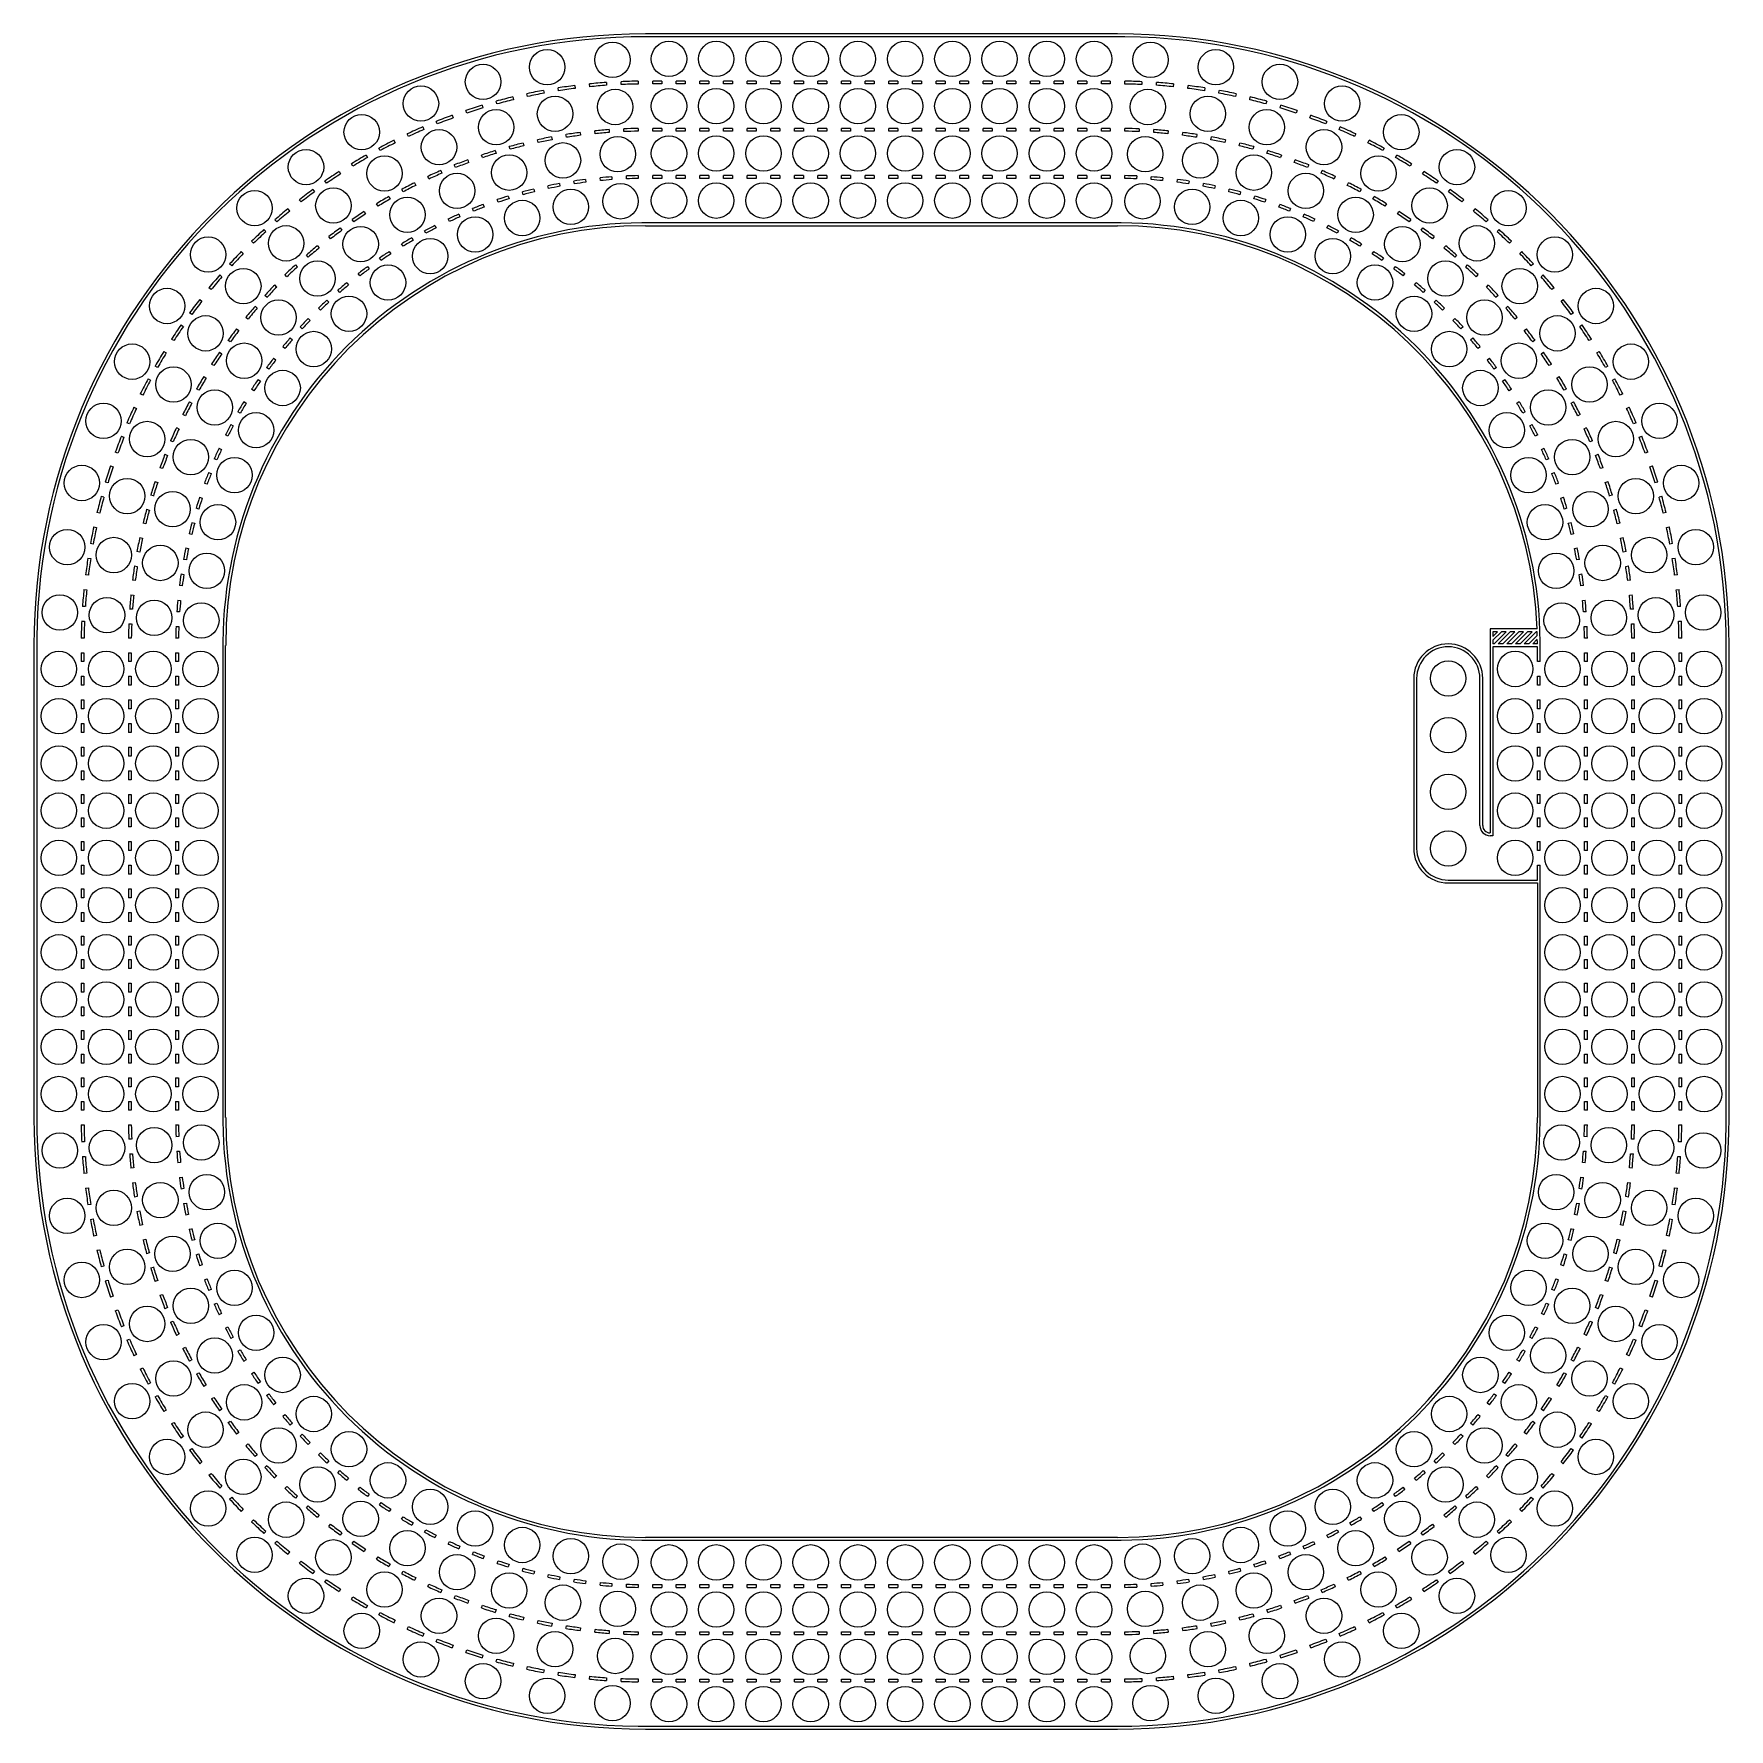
# Model space of a CAD drawing. Header units: inches. Extents: x 3.2 to 39.1, y 3.1 to 39.
import ezdxf

# ---------------------------------------------------------------- set-up
doc = ezdxf.new("R2010")
doc.units = ezdxf.units.IN
doc.header["$MEASUREMENT"] = 0

msp = doc.modelspace()

# ---------------------------------------------------------------- linework, layer by layer
at = {"color": 7, "linetype": 'Continuous', "lineweight": 25}
for p, q in [((26.124, 38.981), (16.124, 38.981)), ((26.279, 38.921), (16.154, 38.921)), ((16.154, 38.921), (16.154, 38.921)), ((26.279, 38.921), (26.279, 38.921)), ((13.63, 37.657), (13.616, 37.715)), ((13.97, 37.786), (13.98, 37.727)), ((14.285, 37.778), (14.275, 37.838)), ((14.632, 37.888), (14.639, 37.828)), ((14.947, 37.863), (14.94, 37.923)), ((15.299, 37.953), (15.302, 37.893)), ((15.612, 37.91), (15.609, 37.97)), ((15.969, 37.98), (15.969, 37.92)), ((16.279, 37.921), (16.279, 37.981)), ((16.469, 37.981), (16.279, 37.981)), ((16.469, 37.921), (16.279, 37.921)), ((16.469, 37.981), (16.469, 37.921)), ((16.779, 37.921), (16.779, 37.981)), ((16.969, 37.981), (16.779, 37.981)), ((16.969, 37.921), (16.779, 37.921)), ((16.969, 37.981), (16.969, 37.921)), ((17.279, 37.921), (17.279, 37.981)), ((17.469, 37.981), (17.279, 37.981)), ((17.469, 37.921), (17.279, 37.921)), ((17.469, 37.981), (17.469, 37.921)), ((17.779, 37.921), (17.779, 37.981)), ((17.969, 37.981), (17.779, 37.981)), ((17.969, 37.921), (17.779, 37.921)), ((17.969, 37.981), (17.969, 37.921)), ((18.279, 37.921), (18.279, 37.981)), ((18.469, 37.981), (18.279, 37.981)), ((18.469, 37.921), (18.279, 37.921)), ((18.469, 37.981), (18.469, 37.921)), ((18.779, 37.921), (18.779, 37.981)), ((18.969, 37.981), (18.779, 37.981)), ((18.969, 37.921), (18.779, 37.921)), ((18.969, 37.981), (18.969, 37.921)), ((19.279, 37.921), (19.279, 37.981)), ((19.469, 37.981), (19.279, 37.981)), ((19.469, 37.921), (19.279, 37.921)), ((19.469, 37.981), (19.469, 37.921)), ((19.779, 37.921), (19.779, 37.981)), ((19.969, 37.981), (19.779, 37.981)), ((19.969, 37.921), (19.779, 37.921)), ((19.969, 37.981), (19.969, 37.921)), ((20.279, 37.921), (20.279, 37.981)), ((20.469, 37.981), (20.279, 37.981)), ((20.469, 37.921), (20.279, 37.921)), ((20.469, 37.981), (20.469, 37.921)), ((20.779, 37.921), (20.779, 37.981)), ((20.969, 37.981), (20.779, 37.981)), ((20.969, 37.921), (20.779, 37.921)), ((20.969, 37.981), (20.969, 37.921)), ((21.279, 37.921), (21.279, 37.981)), ((21.469, 37.981), (21.279, 37.981)), ((21.469, 37.921), (21.279, 37.921)), ((21.469, 37.981), (21.469, 37.921)), ((21.779, 37.921), (21.779, 37.981)), ((21.969, 37.981), (21.779, 37.981)), ((21.969, 37.921), (21.779, 37.921)), ((21.969, 37.981), (21.969, 37.921)), ((22.279, 37.921), (22.279, 37.981)), ((22.469, 37.981), (22.279, 37.981)), ((22.469, 37.921), (22.279, 37.921)), ((22.469, 37.981), (22.469, 37.921)), ((22.779, 37.921), (22.779, 37.981)), ((22.969, 37.981), (22.779, 37.981)), ((22.969, 37.921), (22.779, 37.921)), ((22.969, 37.981), (22.969, 37.921)), ((23.279, 37.921), (23.279, 37.981)), ((23.469, 37.981), (23.279, 37.981)), ((23.469, 37.921), (23.279, 37.921)), ((23.469, 37.981), (23.469, 37.921)), ((23.779, 37.921), (23.779, 37.981)), ((23.969, 37.981), (23.779, 37.981)), ((23.969, 37.921), (23.779, 37.921)), ((23.969, 37.981), (23.969, 37.921)), ((24.279, 37.921), (24.279, 37.981)), ((24.469, 37.981), (24.279, 37.981)), ((24.469, 37.921), (24.279, 37.921)), ((24.469, 37.981), (24.469, 37.921)), ((24.779, 37.921), (24.779, 37.981)), ((24.969, 37.981), (24.779, 37.981)), ((24.969, 37.921), (24.779, 37.921)), ((24.969, 37.981), (24.969, 37.921)), ((25.279, 37.921), (25.279, 37.981)), ((25.469, 37.981), (25.279, 37.981)), ((25.469, 37.921), (25.279, 37.921)), ((25.469, 37.981), (25.469, 37.921)), ((25.779, 37.921), (25.779, 37.981)), ((25.969, 37.981), (25.779, 37.981)), ((25.969, 37.921), (25.779, 37.921)), ((25.969, 37.981), (25.969, 37.921)), ((26.279, 37.92), (26.279, 37.98)), ((26.639, 37.97), (26.635, 37.91)), ((26.945, 37.893), (26.948, 37.953)), ((27.307, 37.923), (27.3, 37.863)), ((27.608, 37.828), (27.615, 37.888)), ((27.972, 37.838), (27.962, 37.778)), ((28.267, 37.727), (28.277, 37.786)), ((28.631, 37.715), (28.617, 37.657)), ((12.344, 37.305), (12.324, 37.361)), ((12.667, 37.471), (12.684, 37.413)), ((12.982, 37.499), (12.965, 37.556)), ((13.314, 37.646), (13.328, 37.588)), ((28.92, 37.588), (28.933, 37.646)), ((29.282, 37.556), (29.265, 37.499)), ((29.563, 37.413), (29.58, 37.471)), ((29.923, 37.361), (29.903, 37.305)), ((11.409, 37.012), (11.432, 36.956)), ((11.718, 37.075), (11.695, 37.13)), ((12.032, 37.259), (12.051, 37.202)), ((15.668, 36.912), (15.665, 36.972)), ((15.969, 36.98), (15.969, 36.92)), ((16.279, 36.921), (16.279, 36.981)), ((16.469, 36.981), (16.279, 36.981)), ((16.469, 36.981), (16.469, 36.921)), ((16.779, 36.921), (16.779, 36.981)), ((16.969, 36.981), (16.779, 36.981)), ((16.969, 36.981), (16.969, 36.921)), ((17.279, 36.921), (17.279, 36.981)), ((17.469, 36.981), (17.279, 36.981)), ((17.469, 36.981), (17.469, 36.921)), ((17.779, 36.921), (17.779, 36.981)), ((17.969, 36.981), (17.779, 36.981)), ((17.969, 36.981), (17.969, 36.921)), ((18.279, 36.921), (18.279, 36.981)), ((18.469, 36.981), (18.279, 36.981)), ((18.469, 36.981), (18.469, 36.921)), ((18.779, 36.921), (18.779, 36.981)), ((18.969, 36.981), (18.779, 36.981)), ((18.969, 36.981), (18.969, 36.921)), ((19.279, 36.921), (19.279, 36.981)), ((19.469, 36.981), (19.279, 36.981)), ((19.469, 36.981), (19.469, 36.921)), ((19.779, 36.921), (19.779, 36.981)), ((19.969, 36.981), (19.779, 36.981)), ((19.969, 36.981), (19.969, 36.921)), ((20.279, 36.921), (20.279, 36.981)), ((20.469, 36.981), (20.279, 36.981)), ((20.469, 36.981), (20.469, 36.921)), ((20.779, 36.921), (20.779, 36.981)), ((20.969, 36.981), (20.779, 36.981)), ((20.969, 36.981), (20.969, 36.921)), ((21.279, 36.921), (21.279, 36.981)), ((21.469, 36.981), (21.279, 36.981)), ((21.469, 36.981), (21.469, 36.921)), ((21.779, 36.921), (21.779, 36.981)), ((21.969, 36.981), (21.779, 36.981)), ((21.969, 36.981), (21.969, 36.921)), ((22.279, 36.921), (22.279, 36.981)), ((22.469, 36.981), (22.279, 36.981)), ((22.469, 36.981), (22.469, 36.921)), ((22.779, 36.921), (22.779, 36.981)), ((22.969, 36.981), (22.779, 36.981)), ((22.969, 36.981), (22.969, 36.921)), ((23.279, 36.921), (23.279, 36.981)), ((23.469, 36.981), (23.279, 36.981)), ((23.469, 36.981), (23.469, 36.921)), ((23.779, 36.921), (23.779, 36.981)), ((23.969, 36.981), (23.779, 36.981)), ((23.969, 36.981), (23.969, 36.921)), ((24.279, 36.921), (24.279, 36.981)), ((24.469, 36.981), (24.279, 36.981)), ((24.469, 36.981), (24.469, 36.921)), ((24.779, 36.921), (24.779, 36.981)), ((24.969, 36.981), (24.779, 36.981)), ((24.969, 36.981), (24.969, 36.921)), ((25.279, 36.921), (25.279, 36.981)), ((25.469, 36.981), (25.279, 36.981)), ((25.469, 36.981), (25.469, 36.921)), ((25.779, 36.921), (25.779, 36.981)), ((25.969, 36.981), (25.779, 36.981)), ((25.969, 36.981), (25.969, 36.921)), ((26.279, 36.92), (26.279, 36.98)), ((26.583, 36.972), (26.579, 36.912)), ((30.196, 37.202), (30.216, 37.259)), ((30.552, 37.13), (30.529, 37.075)), ((30.816, 36.956), (30.838, 37.012)), ((10.801, 36.73), (10.827, 36.676)), ((11.106, 36.811), (11.08, 36.865)), ((13.537, 36.671), (13.55, 36.613)), ((13.852, 36.682), (13.839, 36.74)), ((14.137, 36.8), (14.147, 36.741)), ((14.453, 36.793), (14.443, 36.852)), ((14.744, 36.894), (14.751, 36.835)), ((15.059, 36.869), (15.052, 36.929)), ((15.355, 36.954), (15.358, 36.895)), ((16.469, 36.921), (16.279, 36.921)), ((16.969, 36.921), (16.779, 36.921)), ((17.469, 36.921), (17.279, 36.921)), ((17.969, 36.921), (17.779, 36.921)), ((18.469, 36.921), (18.279, 36.921)), ((18.969, 36.921), (18.779, 36.921)), ((19.469, 36.921), (19.279, 36.921)), ((19.969, 36.921), (19.779, 36.921)), ((20.469, 36.921), (20.279, 36.921)), ((20.969, 36.921), (20.779, 36.921)), ((21.469, 36.921), (21.279, 36.921)), ((21.969, 36.921), (21.779, 36.921)), ((22.469, 36.921), (22.279, 36.921)), ((22.969, 36.921), (22.779, 36.921)), ((23.469, 36.921), (23.279, 36.921)), ((23.969, 36.921), (23.779, 36.921)), ((24.469, 36.921), (24.279, 36.921)), ((24.969, 36.921), (24.779, 36.921)), ((25.469, 36.921), (25.279, 36.921)), ((25.969, 36.921), (25.779, 36.921)), ((26.889, 36.895), (26.892, 36.954)), ((27.195, 36.929), (27.188, 36.869)), ((27.496, 36.835), (27.503, 36.894)), ((27.804, 36.852), (27.794, 36.793)), ((28.1, 36.741), (28.11, 36.8)), ((28.408, 36.74), (28.395, 36.682)), ((28.697, 36.613), (28.71, 36.671)), ((31.167, 36.865), (31.141, 36.811)), ((31.421, 36.676), (31.447, 36.73)), ((10.209, 36.415), (10.238, 36.362)), ((10.51, 36.512), (10.481, 36.565)), ((12.362, 36.315), (12.382, 36.258)), ((12.674, 36.361), (12.655, 36.417)), ((12.944, 36.51), (12.961, 36.452)), ((13.259, 36.538), (13.242, 36.595)), ((29.005, 36.595), (28.988, 36.538)), ((29.286, 36.452), (29.303, 36.51)), ((29.593, 36.417), (29.573, 36.361)), ((29.865, 36.258), (29.885, 36.315)), ((31.767, 36.565), (31.738, 36.512)), ((32.009, 36.362), (32.038, 36.415)), ((9.637, 36.067), (9.668, 36.016)), ((9.931, 36.181), (9.899, 36.232)), ((11.54, 35.91), (11.514, 35.964)), ((11.791, 36.088), (11.814, 36.032)), ((12.101, 36.151), (12.078, 36.206)), ((14.856, 35.9), (14.863, 35.841)), ((15.171, 35.875), (15.164, 35.935)), ((15.411, 35.956), (15.415, 35.896)), ((15.724, 35.913), (15.721, 35.973)), ((15.969, 35.98), (15.969, 35.92)), ((16.279, 35.921), (16.279, 35.981)), ((16.469, 35.981), (16.279, 35.981)), ((16.469, 35.921), (16.279, 35.921)), ((16.469, 35.981), (16.469, 35.921)), ((16.779, 35.921), (16.779, 35.981)), ((16.969, 35.981), (16.779, 35.981)), ((16.969, 35.921), (16.779, 35.921)), ((16.969, 35.981), (16.969, 35.921)), ((17.279, 35.921), (17.279, 35.981)), ((17.469, 35.981), (17.279, 35.981)), ((17.469, 35.921), (17.279, 35.921)), ((17.469, 35.981), (17.469, 35.921)), ((17.779, 35.921), (17.779, 35.981)), ((17.969, 35.981), (17.779, 35.981)), ((17.969, 35.921), (17.779, 35.921)), ((17.969, 35.981), (17.969, 35.921)), ((18.279, 35.921), (18.279, 35.981)), ((18.469, 35.981), (18.279, 35.981)), ((18.469, 35.921), (18.279, 35.921)), ((18.469, 35.981), (18.469, 35.921)), ((18.779, 35.921), (18.779, 35.981)), ((18.969, 35.981), (18.779, 35.981)), ((18.969, 35.921), (18.779, 35.921)), ((18.969, 35.981), (18.969, 35.921)), ((19.279, 35.921), (19.279, 35.981)), ((19.469, 35.981), (19.279, 35.981)), ((19.469, 35.921), (19.279, 35.921)), ((19.469, 35.981), (19.469, 35.921)), ((19.779, 35.921), (19.779, 35.981)), ((19.969, 35.981), (19.779, 35.981)), ((19.969, 35.921), (19.779, 35.921)), ((19.969, 35.981), (19.969, 35.921)), ((20.279, 35.921), (20.279, 35.981)), ((20.469, 35.981), (20.279, 35.981)), ((20.469, 35.921), (20.279, 35.921)), ((20.469, 35.981), (20.469, 35.921)), ((20.779, 35.921), (20.779, 35.981)), ((20.969, 35.981), (20.779, 35.981)), ((20.969, 35.921), (20.779, 35.921)), ((20.969, 35.981), (20.969, 35.921)), ((21.279, 35.921), (21.279, 35.981)), ((21.469, 35.981), (21.279, 35.981)), ((21.469, 35.921), (21.279, 35.921)), ((21.469, 35.981), (21.469, 35.921)), ((21.779, 35.921), (21.779, 35.981)), ((21.969, 35.981), (21.779, 35.981)), ((21.969, 35.921), (21.779, 35.921)), ((21.969, 35.981), (21.969, 35.921)), ((22.279, 35.921), (22.279, 35.981)), ((22.469, 35.981), (22.279, 35.981)), ((22.469, 35.921), (22.279, 35.921)), ((22.469, 35.981), (22.469, 35.921)), ((22.779, 35.921), (22.779, 35.981)), ((22.969, 35.981), (22.779, 35.981)), ((22.969, 35.921), (22.779, 35.921)), ((22.969, 35.981), (22.969, 35.921)), ((23.279, 35.921), (23.279, 35.981)), ((23.469, 35.981), (23.279, 35.981)), ((23.469, 35.921), (23.279, 35.921)), ((23.469, 35.981), (23.469, 35.921)), ((23.779, 35.921), (23.779, 35.981)), ((23.969, 35.981), (23.779, 35.981)), ((23.969, 35.921), (23.779, 35.921)), ((23.969, 35.981), (23.969, 35.921)), ((24.279, 35.921), (24.279, 35.981)), ((24.469, 35.981), (24.279, 35.981)), ((24.469, 35.921), (24.279, 35.921)), ((24.469, 35.981), (24.469, 35.921)), ((24.779, 35.921), (24.779, 35.981)), ((24.969, 35.981), (24.779, 35.981)), ((24.969, 35.921), (24.779, 35.921)), ((24.969, 35.981), (24.969, 35.921)), ((25.279, 35.921), (25.279, 35.981)), ((25.469, 35.981), (25.279, 35.981)), ((25.469, 35.921), (25.279, 35.921)), ((25.469, 35.981), (25.469, 35.921)), ((25.779, 35.921), (25.779, 35.981)), ((25.969, 35.981), (25.779, 35.981)), ((25.969, 35.921), (25.779, 35.921)), ((25.969, 35.981), (25.969, 35.921)), ((26.279, 35.92), (26.279, 35.98)), ((26.527, 35.973), (26.523, 35.913)), ((26.833, 35.896), (26.836, 35.956)), ((27.083, 35.935), (27.076, 35.875)), ((27.385, 35.841), (27.391, 35.9)), ((30.169, 36.206), (30.146, 36.151)), ((30.433, 36.032), (30.456, 36.088)), ((30.733, 35.964), (30.707, 35.91)), ((32.348, 36.232), (32.316, 36.181)), ((32.579, 36.016), (32.611, 36.067)), ((9.084, 35.687), (9.119, 35.638)), ((9.372, 35.818), (9.337, 35.867)), ((10.693, 35.54), (10.722, 35.487)), ((10.993, 35.637), (10.964, 35.69)), ((11.235, 35.829), (11.261, 35.775)), ((13.221, 35.549), (13.238, 35.491)), ((13.536, 35.577), (13.519, 35.634)), ((13.759, 35.696), (13.773, 35.638)), ((14.075, 35.707), (14.061, 35.765)), ((14.305, 35.814), (14.315, 35.755)), ((14.62, 35.807), (14.61, 35.866)), ((27.637, 35.866), (27.627, 35.807)), ((27.932, 35.755), (27.942, 35.814)), ((28.186, 35.765), (28.172, 35.707)), ((28.475, 35.638), (28.488, 35.696)), ((28.728, 35.634), (28.711, 35.577)), ((29.009, 35.491), (29.026, 35.549)), ((30.987, 35.775), (31.013, 35.829)), ((31.283, 35.69), (31.254, 35.637)), ((31.525, 35.487), (31.554, 35.54)), ((32.91, 35.867), (32.875, 35.818)), ((33.128, 35.638), (33.163, 35.687)), ((8.554, 35.278), (8.591, 35.231)), ((8.834, 35.424), (8.796, 35.471)), ((10.169, 35.22), (10.201, 35.169)), ((10.463, 35.334), (10.431, 35.385)), ((12.484, 35.227), (12.461, 35.282)), ((12.692, 35.371), (12.712, 35.314)), ((13.005, 35.417), (12.985, 35.473)), ((29.262, 35.473), (29.242, 35.417)), ((29.535, 35.314), (29.555, 35.371)), ((29.787, 35.282), (29.764, 35.227)), ((31.816, 35.385), (31.784, 35.334)), ((32.047, 35.169), (32.079, 35.22)), ((33.451, 35.471), (33.413, 35.424)), ((33.656, 35.231), (33.693, 35.278)), ((8.048, 34.839), (8.088, 34.794)), ((8.319, 35), (8.279, 35.045)), ((9.663, 34.872), (9.698, 34.823)), ((9.95, 35.002), (9.916, 35.051)), ((11.668, 34.928), (11.695, 34.874)), ((11.974, 35.008), (11.948, 35.063)), ((12.174, 35.164), (12.197, 35.108)), ((16.124, 34.921), (26.124, 34.921)), ((16.279, 34.98), (16.279, 34.981)), ((25.969, 34.981), (16.279, 34.981)), ((25.969, 34.981), (25.969, 34.98)), ((30.05, 35.108), (30.073, 35.164)), ((30.299, 35.063), (30.273, 35.008)), ((30.553, 34.874), (30.579, 34.928)), ((32.331, 35.051), (32.297, 35.002)), ((32.55, 34.823), (32.584, 34.872)), ((33.968, 35.045), (33.928, 35)), ((34.16, 34.794), (34.2, 34.839)), ((7.828, 34.549), (7.786, 34.591)), ((9.178, 34.496), (9.215, 34.449)), ((9.457, 34.642), (9.42, 34.689)), ((10.995, 34.487), (10.963, 34.538)), ((11.177, 34.664), (11.206, 34.612)), ((11.477, 34.762), (11.448, 34.814)), ((30.799, 34.814), (30.77, 34.762)), ((31.041, 34.612), (31.07, 34.664)), ((31.284, 34.538), (31.252, 34.487)), ((32.827, 34.689), (32.79, 34.642)), ((33.032, 34.449), (33.07, 34.496)), ((34.461, 34.591), (34.419, 34.549)), ((7.364, 34.07), (7.319, 34.11)), ((7.567, 34.372), (7.609, 34.329)), ((8.985, 34.255), (8.945, 34.299)), ((10.529, 34.187), (10.494, 34.235)), ((10.701, 34.373), (10.733, 34.322)), ((31.515, 34.322), (31.547, 34.373)), ((31.753, 34.235), (31.718, 34.187)), ((33.302, 34.299), (33.262, 34.255)), ((34.638, 34.329), (34.681, 34.372)), ((34.928, 34.11), (34.883, 34.07)), ((7.113, 33.879), (7.157, 33.839)), ((8.535, 33.841), (8.493, 33.884)), ((8.714, 34.093), (8.754, 34.048)), ((10.081, 33.86), (10.043, 33.907)), ((10.242, 34.056), (10.276, 34.007)), ((31.971, 34.007), (32.006, 34.056)), ((32.204, 33.907), (32.166, 33.86)), ((33.493, 34.048), (33.533, 34.093)), ((33.754, 33.884), (33.712, 33.841)), ((35.09, 33.839), (35.135, 33.879)), ((6.927, 33.566), (6.88, 33.604)), ((8.11, 33.404), (8.065, 33.444)), ((8.274, 33.665), (8.316, 33.622)), ((9.652, 33.509), (9.612, 33.554)), ((9.801, 33.714), (9.839, 33.667)), ((32.409, 33.667), (32.446, 33.714)), ((32.636, 33.554), (32.596, 33.509)), ((33.931, 33.622), (33.973, 33.665)), ((34.182, 33.444), (34.138, 33.404)), ((35.367, 33.604), (35.32, 33.566)), ((6.519, 33.039), (6.47, 33.074)), ((6.687, 33.361), (6.734, 33.324)), ((7.858, 33.213), (7.903, 33.173)), ((9.243, 33.134), (9.2, 33.177)), ((9.38, 33.347), (9.42, 33.302)), ((32.827, 33.302), (32.867, 33.347)), ((33.047, 33.177), (33.005, 33.134)), ((34.344, 33.173), (34.389, 33.213)), ((35.513, 33.324), (35.56, 33.361)), ((35.777, 33.074), (35.728, 33.039)), ((6.291, 32.821), (6.34, 32.786)), ((7.469, 32.738), (7.516, 32.7)), ((7.709, 32.943), (7.662, 32.98)), ((8.855, 32.737), (8.811, 32.777)), ((8.981, 32.958), (9.023, 32.915)), ((33.224, 32.915), (33.266, 32.958)), ((33.437, 32.777), (33.392, 32.737)), ((34.585, 32.98), (34.538, 32.943)), ((34.731, 32.7), (34.778, 32.738)), ((35.907, 32.786), (35.956, 32.821)), ((6.142, 32.489), (6.091, 32.521)), ((7.335, 32.46), (7.286, 32.495)), ((8.491, 32.319), (8.444, 32.357)), ((8.604, 32.546), (8.649, 32.506)), ((33.598, 32.506), (33.643, 32.546)), ((33.803, 32.357), (33.756, 32.319)), ((34.961, 32.495), (34.912, 32.46)), ((36.156, 32.521), (36.106, 32.489)), ((5.795, 31.919), (5.743, 31.948)), ((5.926, 32.259), (5.977, 32.227)), ((6.988, 31.957), (6.938, 31.989)), ((7.107, 32.242), (7.156, 32.207)), ((8.251, 32.114), (8.298, 32.077)), ((33.95, 32.077), (33.996, 32.114)), ((35.092, 32.207), (35.141, 32.242)), ((35.31, 31.989), (35.259, 31.957)), ((36.271, 32.227), (36.321, 32.259)), ((36.504, 31.948), (36.452, 31.919)), ((5.593, 31.677), (5.645, 31.648)), ((6.773, 31.727), (6.823, 31.695)), ((7.922, 31.663), (7.971, 31.629)), ((8.151, 31.881), (8.102, 31.916)), ((34.146, 31.916), (34.097, 31.881)), ((34.276, 31.629), (34.325, 31.663)), ((35.424, 31.695), (35.475, 31.727)), ((36.602, 31.648), (36.654, 31.677)), ((5.482, 31.331), (5.428, 31.357)), ((6.671, 31.436), (6.618, 31.465)), ((7.835, 31.425), (7.784, 31.457)), ((34.463, 31.457), (34.412, 31.425)), ((35.629, 31.465), (35.577, 31.436)), ((36.82, 31.357), (36.766, 31.331)), ((5.293, 31.078), (5.347, 31.052)), ((6.383, 30.897), (6.329, 30.923)), ((6.468, 31.193), (6.521, 31.164)), ((7.546, 30.952), (7.493, 30.981)), ((7.619, 31.195), (7.67, 31.163)), ((34.577, 31.163), (34.628, 31.195)), ((34.754, 30.981), (34.701, 30.952)), ((35.726, 31.164), (35.779, 31.193)), ((35.919, 30.923), (35.865, 30.897)), ((36.9, 31.052), (36.954, 31.078)), ((5.201, 30.726), (5.146, 30.749)), ((6.194, 30.644), (6.248, 30.618)), ((7.344, 30.71), (7.396, 30.681)), ((34.851, 30.681), (34.904, 30.71)), ((35.999, 30.618), (36.053, 30.644)), ((37.101, 30.749), (37.046, 30.726)), ((5.027, 30.463), (5.083, 30.44)), ((6.125, 30.343), (6.07, 30.366)), ((7.095, 30.21), (7.149, 30.184)), ((7.284, 30.463), (7.23, 30.489)), ((35.018, 30.489), (34.963, 30.463)), ((35.098, 30.184), (35.152, 30.21)), ((36.177, 30.366), (36.122, 30.343)), ((37.164, 30.44), (37.22, 30.463)), ((4.796, 29.833), (4.853, 29.814)), ((4.955, 30.106), (4.899, 30.126)), ((5.899, 29.776), (5.843, 29.796)), ((5.951, 30.08), (6.007, 30.057)), ((7.049, 29.961), (6.994, 29.984)), ((35.253, 29.984), (35.198, 29.961)), ((36.24, 30.057), (36.296, 30.08)), ((36.404, 29.796), (36.348, 29.776)), ((37.348, 30.126), (37.292, 30.106)), ((37.394, 29.814), (37.451, 29.833)), ((4.745, 29.474), (4.687, 29.49)), ((5.74, 29.503), (5.797, 29.483)), ((6.843, 29.446), (6.787, 29.465)), ((6.875, 29.697), (6.931, 29.674)), ((35.317, 29.674), (35.372, 29.697)), ((35.46, 29.465), (35.404, 29.446)), ((36.45, 29.483), (36.507, 29.503)), ((37.56, 29.49), (37.502, 29.474)), ((4.601, 29.192), (4.659, 29.176)), ((5.706, 29.197), (5.648, 29.213)), ((6.684, 29.173), (6.741, 29.153)), ((35.506, 29.153), (35.563, 29.173)), ((36.599, 29.213), (36.541, 29.197)), ((37.588, 29.176), (37.646, 29.192)), ((4.57, 28.83), (4.511, 28.844)), ((5.562, 28.915), (5.62, 28.899)), ((6.667, 28.92), (6.609, 28.937)), ((35.638, 28.937), (35.58, 28.92)), ((36.627, 28.899), (36.685, 28.915)), ((37.736, 28.844), (37.677, 28.83)), ((4.442, 28.541), (4.501, 28.528)), ((5.545, 28.608), (5.486, 28.621)), ((6.52, 28.385), (6.461, 28.398)), ((6.523, 28.639), (6.581, 28.622)), ((35.666, 28.622), (35.724, 28.639)), ((35.786, 28.398), (35.727, 28.385)), ((36.761, 28.621), (36.702, 28.608)), ((37.746, 28.528), (37.805, 28.541)), ((4.431, 28.178), (4.372, 28.188)), ((5.417, 28.01), (5.358, 28.02)), ((5.417, 28.319), (5.476, 28.305)), ((6.392, 28.096), (6.451, 28.083)), ((35.796, 28.083), (35.855, 28.096)), ((36.771, 28.305), (36.83, 28.319)), ((36.889, 28.02), (36.83, 28.01)), ((37.875, 28.188), (37.816, 28.178)), ((4.32, 27.882), (4.379, 27.872)), ((5.306, 27.715), (5.365, 27.705)), ((6.403, 27.843), (6.344, 27.853)), ((35.903, 27.853), (35.844, 27.843)), ((36.882, 27.705), (36.941, 27.715)), ((37.868, 27.872), (37.927, 27.882)), ((4.329, 27.519), (4.27, 27.526)), ((5.323, 27.407), (5.264, 27.414)), ((6.317, 27.295), (6.257, 27.302)), ((6.292, 27.547), (6.351, 27.537)), ((35.896, 27.537), (35.955, 27.547)), ((35.99, 27.302), (35.93, 27.295)), ((36.984, 27.414), (36.924, 27.407)), ((37.977, 27.526), (37.918, 27.519)), ((4.235, 27.218), (4.295, 27.211)), ((5.229, 27.106), (5.288, 27.099)), ((6.223, 26.994), (6.282, 26.987)), ((35.965, 26.987), (36.025, 26.994)), ((36.959, 27.099), (37.018, 27.106)), ((37.953, 27.211), (38.012, 27.218)), ((4.265, 26.855), (4.205, 26.859)), ((5.263, 26.799), (5.203, 26.803)), ((6.262, 26.743), (6.202, 26.747)), ((36.045, 26.747), (35.985, 26.743)), ((37.044, 26.803), (36.984, 26.799)), ((38.042, 26.859), (37.983, 26.855)), ((4.187, 26.549), (4.247, 26.546)), ((5.186, 26.493), (5.246, 26.49)), ((6.184, 26.437), (6.244, 26.434)), ((34.011, 26.384), (34.011, 22.064)), ((35.004, 26.384), (34.011, 26.384)), ((34.071, 26.225), (34.17, 26.324)), ((34.17, 26.324), (34.071, 26.324)), ((34.071, 26.324), (34.071, 26.225)), ((34.254, 26.324), (34.071, 26.141)), ((34.093, 26.064), (34.353, 26.324)), ((34.438, 26.324), (34.178, 26.064)), ((34.353, 26.324), (34.254, 26.324)), ((34.277, 26.064), (34.537, 26.324)), ((34.622, 26.324), (34.362, 26.064)), ((34.537, 26.324), (34.438, 26.324)), ((34.46, 26.064), (34.72, 26.324)), ((34.805, 26.324), (34.545, 26.064)), ((34.72, 26.324), (34.622, 26.324)), ((34.644, 26.064), (34.904, 26.324)), ((34.989, 26.324), (34.729, 26.064)), ((34.904, 26.324), (34.805, 26.324)), ((34.827, 26.064), (35.008, 26.245)), ((35.006, 26.324), (34.989, 26.324)), ((36.003, 26.434), (36.063, 26.437)), ((37.001, 26.49), (37.061, 26.493)), ((38, 26.546), (38.06, 26.549)), ((3.176, 26.034), (3.176, 16.034)), ((3.237, 26.189), (3.236, 26.189)), ((3.236, 26.189), (3.236, 16.064)), ((4.176, 25.879), (4.236, 25.879)), ((4.176, 25.879), (4.176, 25.689)), ((4.237, 26.189), (4.177, 26.189)), ((4.236, 25.879), (4.236, 25.689)), ((5.176, 25.879), (5.236, 25.879)), ((5.176, 25.879), (5.176, 25.689)), ((5.237, 26.189), (5.177, 26.189)), ((5.236, 25.879), (5.236, 25.689)), ((6.176, 25.879), (6.236, 25.879)), ((6.176, 25.879), (6.176, 25.689)), ((6.237, 26.189), (6.177, 26.189)), ((6.236, 25.879), (6.236, 25.689)), ((7.176, 25.879), (7.176, 16.189)), ((7.176, 25.879), (7.178, 25.879)), ((7.236, 16.034), (7.236, 26.034)), ((34.071, 26.141), (34.071, 26.064)), ((34.093, 26.064), (34.071, 26.064)), ((35.011, 26.004), (34.071, 26.004)), ((34.071, 26.004), (34.071, 22.004)), ((34.277, 26.064), (34.178, 26.064)), ((34.46, 26.064), (34.362, 26.064)), ((34.644, 26.064), (34.545, 26.064)), ((34.827, 26.064), (34.729, 26.064)), ((35.01, 26.162), (34.912, 26.064)), ((35.011, 26.064), (34.912, 26.064)), ((35.011, 25.689), (35.011, 26.004)), ((35.07, 25.879), (35.071, 25.879)), ((35.071, 25.689), (35.071, 25.879)), ((36.07, 26.189), (36.01, 26.189)), ((36.011, 25.879), (36.071, 25.879)), ((36.011, 25.689), (36.011, 25.879)), ((36.071, 25.689), (36.071, 25.879)), ((37.07, 26.189), (37.01, 26.189)), ((37.011, 25.879), (37.071, 25.879)), ((37.011, 25.689), (37.011, 25.879)), ((37.071, 25.689), (37.071, 25.879)), ((38.07, 26.189), (38.01, 26.189)), ((38.011, 25.879), (38.071, 25.879)), ((38.011, 25.689), (38.011, 25.879)), ((38.071, 25.689), (38.071, 25.879)), ((39.011, 15.879), (39.011, 26.004)), ((39.011, 26.004), (39.011, 26.004)), ((39.071, 16.034), (39.071, 26.034)), ((4.236, 25.689), (4.176, 25.689)), ((5.236, 25.689), (5.176, 25.689)), ((6.236, 25.689), (6.176, 25.689)), ((35.071, 25.689), (35.011, 25.689)), ((36.071, 25.689), (36.011, 25.689)), ((37.071, 25.689), (37.011, 25.689)), ((38.071, 25.689), (38.011, 25.689)), ((4.176, 25.379), (4.176, 25.189)), ((4.176, 25.379), (4.236, 25.379)), ((4.236, 25.189), (4.176, 25.189)), ((4.236, 25.379), (4.236, 25.189)), ((5.176, 25.379), (5.176, 25.189)), ((5.176, 25.379), (5.236, 25.379)), ((5.236, 25.189), (5.176, 25.189)), ((5.236, 25.379), (5.236, 25.189)), ((6.176, 25.379), (6.176, 25.189)), ((6.176, 25.379), (6.236, 25.379)), ((6.236, 25.189), (6.176, 25.189)), ((6.236, 25.379), (6.236, 25.189)), ((32.394, 25.334), (32.394, 21.734)), ((32.454, 25.334), (32.454, 21.734)), ((33.794, 22.221), (33.794, 25.334)), ((33.854, 22.221), (33.854, 25.334)), ((35.011, 25.189), (35.011, 25.379)), ((35.011, 25.379), (35.071, 25.379)), ((35.071, 25.189), (35.011, 25.189)), ((35.071, 25.189), (35.071, 25.379)), ((36.011, 25.189), (36.011, 25.379)), ((36.011, 25.379), (36.071, 25.379)), ((36.071, 25.189), (36.011, 25.189)), ((36.071, 25.189), (36.071, 25.379)), ((37.011, 25.189), (37.011, 25.379)), ((37.011, 25.379), (37.071, 25.379)), ((37.071, 25.189), (37.011, 25.189)), ((37.071, 25.189), (37.071, 25.379)), ((38.011, 25.189), (38.011, 25.379)), ((38.011, 25.379), (38.071, 25.379)), ((38.071, 25.189), (38.011, 25.189)), ((38.071, 25.189), (38.071, 25.379)), ((4.176, 24.879), (4.236, 24.879)), ((4.176, 24.879), (4.176, 24.689)), ((4.236, 24.879), (4.236, 24.689)), ((5.176, 24.879), (5.236, 24.879)), ((5.176, 24.879), (5.176, 24.689)), ((5.236, 24.879), (5.236, 24.689)), ((6.176, 24.879), (6.236, 24.879)), ((6.176, 24.879), (6.176, 24.689)), ((6.236, 24.879), (6.236, 24.689)), ((35.011, 24.689), (35.011, 24.879)), ((35.011, 24.879), (35.071, 24.879)), ((35.071, 24.689), (35.071, 24.879)), ((36.011, 24.689), (36.011, 24.879)), ((36.011, 24.879), (36.071, 24.879)), ((36.071, 24.689), (36.071, 24.879)), ((37.011, 24.879), (37.071, 24.879)), ((37.011, 24.689), (37.011, 24.879)), ((37.071, 24.689), (37.071, 24.879)), ((38.011, 24.689), (38.011, 24.879)), ((38.011, 24.879), (38.071, 24.879)), ((38.071, 24.689), (38.071, 24.879)), ((4.236, 24.689), (4.176, 24.689)), ((5.236, 24.689), (5.176, 24.689)), ((6.236, 24.689), (6.176, 24.689)), ((35.071, 24.689), (35.011, 24.689)), ((36.071, 24.689), (36.011, 24.689)), ((37.071, 24.689), (37.011, 24.689)), ((38.071, 24.689), (38.011, 24.689)), ((4.176, 24.379), (4.236, 24.379)), ((4.176, 24.379), (4.176, 24.189)), ((4.236, 24.189), (4.176, 24.189)), ((4.236, 24.379), (4.236, 24.189)), ((5.176, 24.379), (5.176, 24.189)), ((5.176, 24.379), (5.236, 24.379)), ((5.236, 24.189), (5.176, 24.189)), ((5.236, 24.379), (5.236, 24.189)), ((6.176, 24.379), (6.176, 24.189)), ((6.176, 24.379), (6.236, 24.379)), ((6.236, 24.189), (6.176, 24.189)), ((6.236, 24.379), (6.236, 24.189)), ((35.011, 24.189), (35.011, 24.379)), ((35.011, 24.379), (35.071, 24.379)), ((35.071, 24.189), (35.011, 24.189)), ((35.071, 24.189), (35.071, 24.379)), ((36.011, 24.379), (36.071, 24.379)), ((36.011, 24.189), (36.011, 24.379)), ((36.071, 24.189), (36.011, 24.189)), ((36.071, 24.189), (36.071, 24.379)), ((37.011, 24.189), (37.011, 24.379)), ((37.011, 24.379), (37.071, 24.379)), ((37.071, 24.189), (37.011, 24.189)), ((37.071, 24.189), (37.071, 24.379)), ((38.011, 24.379), (38.071, 24.379)), ((38.011, 24.189), (38.011, 24.379)), ((38.071, 24.189), (38.011, 24.189)), ((38.071, 24.189), (38.071, 24.379)), ((4.176, 23.879), (4.236, 23.879)), ((4.176, 23.879), (4.176, 23.689)), ((4.236, 23.879), (4.236, 23.689)), ((5.176, 23.879), (5.236, 23.879)), ((5.176, 23.879), (5.176, 23.689)), ((5.236, 23.879), (5.236, 23.689)), ((6.176, 23.879), (6.176, 23.689)), ((6.176, 23.879), (6.236, 23.879)), ((6.236, 23.879), (6.236, 23.689)), ((35.011, 23.689), (35.011, 23.879)), ((35.011, 23.879), (35.071, 23.879)), ((35.071, 23.689), (35.071, 23.879)), ((36.011, 23.689), (36.011, 23.879)), ((36.011, 23.879), (36.071, 23.879)), ((36.071, 23.689), (36.071, 23.879)), ((37.011, 23.689), (37.011, 23.879)), ((37.011, 23.879), (37.071, 23.879)), ((37.071, 23.689), (37.071, 23.879)), ((38.011, 23.689), (38.011, 23.879)), ((38.011, 23.879), (38.071, 23.879)), ((38.071, 23.689), (38.071, 23.879)), ((4.236, 23.689), (4.176, 23.689)), ((4.176, 23.379), (4.236, 23.379)), ((4.176, 23.379), (4.176, 23.189)), ((4.236, 23.379), (4.236, 23.189)), ((5.236, 23.689), (5.176, 23.689)), ((5.176, 23.379), (5.176, 23.189)), ((5.176, 23.379), (5.236, 23.379)), ((5.236, 23.379), (5.236, 23.189)), ((6.236, 23.689), (6.176, 23.689)), ((6.176, 23.379), (6.176, 23.189)), ((6.176, 23.379), (6.236, 23.379)), ((6.236, 23.379), (6.236, 23.189)), ((35.071, 23.689), (35.011, 23.689)), ((35.011, 23.189), (35.011, 23.379)), ((35.011, 23.379), (35.071, 23.379)), ((35.071, 23.189), (35.071, 23.379)), ((36.071, 23.689), (36.011, 23.689)), ((36.011, 23.379), (36.071, 23.379)), ((36.011, 23.189), (36.011, 23.379)), ((36.071, 23.189), (36.071, 23.379)), ((37.071, 23.689), (37.011, 23.689)), ((37.011, 23.189), (37.011, 23.379)), ((37.011, 23.379), (37.071, 23.379)), ((37.071, 23.189), (37.071, 23.379)), ((38.071, 23.689), (38.011, 23.689)), ((38.011, 23.189), (38.011, 23.379)), ((38.011, 23.379), (38.071, 23.379)), ((38.071, 23.189), (38.071, 23.379)), ((4.236, 23.189), (4.176, 23.189)), ((5.236, 23.189), (5.176, 23.189)), ((6.236, 23.189), (6.176, 23.189)), ((35.071, 23.189), (35.011, 23.189)), ((36.071, 23.189), (36.011, 23.189)), ((37.071, 23.189), (37.011, 23.189)), ((38.071, 23.189), (38.011, 23.189)), ((4.176, 22.879), (4.236, 22.879)), ((4.176, 22.879), (4.176, 22.689)), ((4.236, 22.689), (4.176, 22.689)), ((4.236, 22.879), (4.236, 22.689)), ((5.176, 22.879), (5.236, 22.879)), ((5.176, 22.879), (5.176, 22.689)), ((5.236, 22.689), (5.176, 22.689)), ((5.236, 22.879), (5.236, 22.689)), ((6.176, 22.879), (6.236, 22.879)), ((6.176, 22.879), (6.176, 22.689)), ((6.236, 22.689), (6.176, 22.689)), ((6.236, 22.879), (6.236, 22.689)), ((35.011, 22.689), (35.011, 22.879)), ((35.011, 22.879), (35.071, 22.879)), ((35.071, 22.689), (35.011, 22.689)), ((35.071, 22.689), (35.071, 22.879)), ((36.011, 22.879), (36.071, 22.879)), ((36.011, 22.689), (36.011, 22.879)), ((36.071, 22.689), (36.011, 22.689)), ((36.071, 22.689), (36.071, 22.879)), ((37.011, 22.879), (37.071, 22.879)), ((37.011, 22.689), (37.011, 22.879)), ((37.071, 22.689), (37.011, 22.689)), ((37.071, 22.689), (37.071, 22.879)), ((38.011, 22.689), (38.011, 22.879)), ((38.011, 22.879), (38.071, 22.879)), ((38.071, 22.689), (38.011, 22.689)), ((38.071, 22.689), (38.071, 22.879)), ((4.176, 22.379), (4.236, 22.379)), ((4.176, 22.379), (4.176, 22.189)), ((4.236, 22.379), (4.236, 22.189)), ((5.176, 22.379), (5.236, 22.379)), ((5.176, 22.379), (5.176, 22.189)), ((5.236, 22.379), (5.236, 22.189)), ((6.176, 22.379), (6.176, 22.189)), ((6.176, 22.379), (6.236, 22.379)), ((6.236, 22.379), (6.236, 22.189)), ((35.011, 22.189), (35.011, 22.379)), ((35.011, 22.379), (35.071, 22.379)), ((35.071, 22.189), (35.071, 22.379)), ((36.011, 22.379), (36.071, 22.379)), ((36.011, 22.189), (36.011, 22.379)), ((36.071, 22.189), (36.071, 22.379)), ((37.011, 22.189), (37.011, 22.379)), ((37.011, 22.379), (37.071, 22.379)), ((37.071, 22.189), (37.071, 22.379)), ((38.011, 22.379), (38.071, 22.379)), ((38.011, 22.189), (38.011, 22.379)), ((38.071, 22.189), (38.071, 22.379)), ((4.236, 22.189), (4.176, 22.189)), ((5.236, 22.189), (5.176, 22.189)), ((6.236, 22.189), (6.176, 22.189)), ((34.071, 22.004), (34.011, 22.004)), ((35.071, 22.189), (35.011, 22.189)), ((36.071, 22.189), (36.011, 22.189)), ((37.071, 22.189), (37.011, 22.189)), ((38.071, 22.189), (38.011, 22.189)), ((4.176, 21.879), (4.236, 21.879)), ((4.176, 21.879), (4.176, 21.689)), ((4.236, 21.689), (4.176, 21.689)), ((4.236, 21.879), (4.236, 21.689)), ((5.176, 21.879), (5.236, 21.879)), ((5.176, 21.879), (5.176, 21.689)), ((5.236, 21.689), (5.176, 21.689)), ((5.236, 21.879), (5.236, 21.689)), ((6.176, 21.879), (6.236, 21.879)), ((6.176, 21.879), (6.176, 21.689)), ((6.236, 21.689), (6.176, 21.689)), ((6.236, 21.879), (6.236, 21.689)), ((35.011, 21.879), (35.071, 21.879)), ((35.011, 21.689), (35.011, 21.879)), ((35.071, 21.689), (35.011, 21.689)), ((35.071, 21.689), (35.071, 21.879)), ((36.011, 21.689), (36.011, 21.879)), ((36.011, 21.879), (36.071, 21.879)), ((36.071, 21.689), (36.011, 21.689)), ((36.071, 21.689), (36.071, 21.879)), ((37.011, 21.689), (37.011, 21.879)), ((37.011, 21.879), (37.071, 21.879)), ((37.071, 21.689), (37.011, 21.689)), ((37.071, 21.689), (37.071, 21.879)), ((38.011, 21.689), (38.011, 21.879)), ((38.011, 21.879), (38.071, 21.879)), ((38.071, 21.689), (38.011, 21.689)), ((38.071, 21.689), (38.071, 21.879)), ((4.176, 21.379), (4.236, 21.379)), ((4.176, 21.379), (4.176, 21.189)), ((4.236, 21.189), (4.176, 21.189)), ((4.236, 21.379), (4.236, 21.189)), ((5.176, 21.379), (5.176, 21.189)), ((5.176, 21.379), (5.236, 21.379)), ((5.236, 21.189), (5.176, 21.189)), ((5.236, 21.379), (5.236, 21.189)), ((6.176, 21.379), (6.176, 21.189)), ((6.176, 21.379), (6.236, 21.379)), ((6.236, 21.189), (6.176, 21.189)), ((6.236, 21.379), (6.236, 21.189)), ((35.011, 21.064), (35.011, 21.379)), ((35.011, 21.379), (35.071, 21.379)), ((35.071, 16.189), (35.071, 21.379)), ((36.011, 21.189), (36.011, 21.379)), ((36.011, 21.379), (36.071, 21.379)), ((36.071, 21.189), (36.011, 21.189)), ((36.071, 21.189), (36.071, 21.379)), ((37.011, 21.379), (37.071, 21.379)), ((37.011, 21.189), (37.011, 21.379)), ((37.071, 21.189), (37.011, 21.189)), ((37.071, 21.189), (37.071, 21.379)), ((38.011, 21.189), (38.011, 21.379)), ((38.011, 21.379), (38.071, 21.379)), ((38.071, 21.189), (38.011, 21.189)), ((38.071, 21.189), (38.071, 21.379)), ((4.176, 20.879), (4.236, 20.879)), ((4.176, 20.879), (4.176, 20.689)), ((4.236, 20.879), (4.236, 20.689)), ((5.176, 20.879), (5.236, 20.879)), ((5.176, 20.879), (5.176, 20.689)), ((5.236, 20.879), (5.236, 20.689)), ((6.176, 20.879), (6.236, 20.879)), ((6.176, 20.879), (6.176, 20.689)), ((6.236, 20.879), (6.236, 20.689)), ((33.124, 21.064), (35.011, 21.064)), ((33.124, 21.004), (35.011, 21.004)), ((35.011, 21.004), (35.011, 16.034)), ((36.011, 20.689), (36.011, 20.879)), ((36.011, 20.879), (36.071, 20.879)), ((36.071, 20.689), (36.071, 20.879)), ((37.011, 20.689), (37.011, 20.879)), ((37.011, 20.879), (37.071, 20.879)), ((37.071, 20.689), (37.071, 20.879)), ((38.011, 20.689), (38.011, 20.879)), ((38.011, 20.879), (38.071, 20.879)), ((38.071, 20.689), (38.071, 20.879)), ((4.236, 20.689), (4.176, 20.689)), ((5.236, 20.689), (5.176, 20.689)), ((6.236, 20.689), (6.176, 20.689)), ((36.071, 20.689), (36.011, 20.689)), ((37.071, 20.689), (37.011, 20.689)), ((38.071, 20.689), (38.011, 20.689)), ((4.176, 20.379), (4.176, 20.189)), ((4.176, 20.379), (4.236, 20.379)), ((4.236, 20.189), (4.176, 20.189)), ((4.236, 20.379), (4.236, 20.189)), ((5.176, 20.379), (5.176, 20.189)), ((5.176, 20.379), (5.236, 20.379)), ((5.236, 20.189), (5.176, 20.189)), ((5.236, 20.379), (5.236, 20.189)), ((6.176, 20.379), (6.236, 20.379)), ((6.176, 20.379), (6.176, 20.189)), ((6.236, 20.189), (6.176, 20.189)), ((6.236, 20.379), (6.236, 20.189)), ((36.011, 20.189), (36.011, 20.379)), ((36.011, 20.379), (36.071, 20.379)), ((36.071, 20.189), (36.011, 20.189)), ((36.071, 20.189), (36.071, 20.379)), ((37.011, 20.189), (37.011, 20.379)), ((37.011, 20.379), (37.071, 20.379)), ((37.071, 20.189), (37.011, 20.189)), ((37.071, 20.189), (37.071, 20.379)), ((38.011, 20.189), (38.011, 20.379)), ((38.011, 20.379), (38.071, 20.379)), ((38.071, 20.189), (38.011, 20.189)), ((38.071, 20.189), (38.071, 20.379)), ((4.176, 19.879), (4.176, 19.689)), ((4.176, 19.879), (4.236, 19.879)), ((4.236, 19.879), (4.236, 19.689)), ((5.176, 19.879), (5.236, 19.879)), ((5.176, 19.879), (5.176, 19.689)), ((5.236, 19.879), (5.236, 19.689)), ((6.176, 19.879), (6.176, 19.689)), ((6.176, 19.879), (6.236, 19.879)), ((6.236, 19.879), (6.236, 19.689)), ((36.011, 19.689), (36.011, 19.879)), ((36.011, 19.879), (36.071, 19.879)), ((36.071, 19.689), (36.071, 19.879)), ((37.011, 19.689), (37.011, 19.879)), ((37.011, 19.879), (37.071, 19.879)), ((37.071, 19.689), (37.071, 19.879)), ((38.011, 19.689), (38.011, 19.879)), ((38.011, 19.879), (38.071, 19.879)), ((38.071, 19.689), (38.071, 19.879)), ((4.236, 19.689), (4.176, 19.689)), ((5.236, 19.689), (5.176, 19.689)), ((6.236, 19.689), (6.176, 19.689)), ((36.071, 19.689), (36.011, 19.689)), ((37.071, 19.689), (37.011, 19.689)), ((38.071, 19.689), (38.011, 19.689)), ((4.176, 19.379), (4.236, 19.379)), ((4.176, 19.379), (4.176, 19.189)), ((4.236, 19.189), (4.176, 19.189)), ((4.236, 19.379), (4.236, 19.189)), ((5.176, 19.379), (5.176, 19.189)), ((5.176, 19.379), (5.236, 19.379)), ((5.236, 19.189), (5.176, 19.189)), ((5.236, 19.379), (5.236, 19.189)), ((6.176, 19.379), (6.176, 19.189)), ((6.176, 19.379), (6.236, 19.379)), ((6.236, 19.189), (6.176, 19.189)), ((6.236, 19.379), (6.236, 19.189)), ((36.011, 19.189), (36.011, 19.379)), ((36.011, 19.379), (36.071, 19.379)), ((36.071, 19.189), (36.011, 19.189)), ((36.071, 19.189), (36.071, 19.379)), ((37.011, 19.189), (37.011, 19.379)), ((37.011, 19.379), (37.071, 19.379)), ((37.071, 19.189), (37.011, 19.189)), ((37.071, 19.189), (37.071, 19.379)), ((38.011, 19.189), (38.011, 19.379)), ((38.011, 19.379), (38.071, 19.379)), ((38.071, 19.189), (38.011, 19.189)), ((38.071, 19.189), (38.071, 19.379)), ((4.176, 18.879), (4.236, 18.879)), ((4.176, 18.879), (4.176, 18.689)), ((4.236, 18.689), (4.176, 18.689)), ((4.236, 18.879), (4.236, 18.689)), ((5.176, 18.879), (5.236, 18.879)), ((5.176, 18.879), (5.176, 18.689)), ((5.236, 18.689), (5.176, 18.689)), ((5.236, 18.879), (5.236, 18.689)), ((6.176, 18.879), (6.236, 18.879)), ((6.176, 18.879), (6.176, 18.689)), ((6.236, 18.689), (6.176, 18.689)), ((6.236, 18.879), (6.236, 18.689)), ((36.011, 18.689), (36.011, 18.879)), ((36.011, 18.879), (36.071, 18.879)), ((36.071, 18.689), (36.011, 18.689)), ((36.071, 18.689), (36.071, 18.879)), ((37.011, 18.879), (37.071, 18.879)), ((37.011, 18.689), (37.011, 18.879)), ((37.071, 18.689), (37.011, 18.689)), ((37.071, 18.689), (37.071, 18.879)), ((38.011, 18.689), (38.011, 18.879)), ((38.011, 18.879), (38.071, 18.879)), ((38.071, 18.689), (38.011, 18.689)), ((38.071, 18.689), (38.071, 18.879)), ((4.176, 18.379), (4.176, 18.189)), ((4.176, 18.379), (4.236, 18.379)), ((4.236, 18.379), (4.236, 18.189)), ((5.176, 18.379), (5.176, 18.189)), ((5.176, 18.379), (5.236, 18.379)), ((5.236, 18.379), (5.236, 18.189)), ((6.176, 18.379), (6.176, 18.189)), ((6.176, 18.379), (6.236, 18.379)), ((6.236, 18.379), (6.236, 18.189)), ((36.011, 18.379), (36.071, 18.379)), ((36.011, 18.189), (36.011, 18.379)), ((36.071, 18.189), (36.071, 18.379)), ((37.011, 18.189), (37.011, 18.379)), ((37.011, 18.379), (37.071, 18.379)), ((37.071, 18.189), (37.071, 18.379)), ((38.011, 18.379), (38.071, 18.379)), ((38.011, 18.189), (38.011, 18.379)), ((38.071, 18.189), (38.071, 18.379)), ((4.236, 18.189), (4.176, 18.189)), ((5.236, 18.189), (5.176, 18.189)), ((6.236, 18.189), (6.176, 18.189)), ((36.071, 18.189), (36.011, 18.189)), ((37.071, 18.189), (37.011, 18.189)), ((38.071, 18.189), (38.011, 18.189)), ((4.176, 17.879), (4.176, 17.689)), ((4.176, 17.879), (4.236, 17.879)), ((4.236, 17.689), (4.176, 17.689)), ((4.236, 17.879), (4.236, 17.689)), ((5.176, 17.879), (5.236, 17.879)), ((5.176, 17.879), (5.176, 17.689)), ((5.236, 17.689), (5.176, 17.689)), ((5.236, 17.879), (5.236, 17.689)), ((6.176, 17.879), (6.176, 17.689)), ((6.176, 17.879), (6.236, 17.879)), ((6.236, 17.689), (6.176, 17.689)), ((6.236, 17.879), (6.236, 17.689)), ((36.011, 17.689), (36.011, 17.879)), ((36.011, 17.879), (36.071, 17.879)), ((36.071, 17.689), (36.011, 17.689)), ((36.071, 17.689), (36.071, 17.879)), ((37.011, 17.689), (37.011, 17.879)), ((37.011, 17.879), (37.071, 17.879)), ((37.071, 17.689), (37.011, 17.689)), ((37.071, 17.689), (37.071, 17.879)), ((38.011, 17.689), (38.011, 17.879)), ((38.011, 17.879), (38.071, 17.879)), ((38.071, 17.689), (38.011, 17.689)), ((38.071, 17.689), (38.071, 17.879)), ((4.176, 17.379), (4.176, 17.189)), ((4.176, 17.379), (4.236, 17.379)), ((4.236, 17.379), (4.236, 17.189)), ((5.176, 17.379), (5.176, 17.189)), ((5.176, 17.379), (5.236, 17.379)), ((5.236, 17.379), (5.236, 17.189)), ((6.176, 17.379), (6.176, 17.189)), ((6.176, 17.379), (6.236, 17.379)), ((6.236, 17.379), (6.236, 17.189)), ((36.011, 17.189), (36.011, 17.379)), ((36.011, 17.379), (36.071, 17.379)), ((36.071, 17.189), (36.071, 17.379)), ((37.011, 17.189), (37.011, 17.379)), ((37.011, 17.379), (37.071, 17.379)), ((37.071, 17.189), (37.071, 17.379)), ((38.011, 17.189), (38.011, 17.379)), ((38.011, 17.379), (38.071, 17.379)), ((38.071, 17.189), (38.071, 17.379)), ((4.236, 17.189), (4.176, 17.189)), ((4.176, 16.879), (4.236, 16.879)), ((4.176, 16.879), (4.176, 16.689)), ((4.236, 16.879), (4.236, 16.689)), ((5.236, 17.189), (5.176, 17.189)), ((5.176, 16.879), (5.236, 16.879)), ((5.176, 16.879), (5.176, 16.689)), ((5.236, 16.879), (5.236, 16.689)), ((6.236, 17.189), (6.176, 17.189)), ((6.176, 16.879), (6.236, 16.879)), ((6.176, 16.879), (6.176, 16.689)), ((6.236, 16.879), (6.236, 16.689)), ((36.071, 17.189), (36.011, 17.189)), ((36.011, 16.689), (36.011, 16.879)), ((36.011, 16.879), (36.071, 16.879)), ((36.071, 16.689), (36.071, 16.879)), ((37.071, 17.189), (37.011, 17.189)), ((37.011, 16.689), (37.011, 16.879)), ((37.011, 16.879), (37.071, 16.879)), ((37.071, 16.689), (37.071, 16.879)), ((38.071, 17.189), (38.011, 17.189)), ((38.011, 16.689), (38.011, 16.879)), ((38.011, 16.879), (38.071, 16.879)), ((38.071, 16.689), (38.071, 16.879)), ((4.236, 16.689), (4.176, 16.689)), ((5.236, 16.689), (5.176, 16.689)), ((6.236, 16.689), (6.176, 16.689)), ((36.071, 16.689), (36.011, 16.689)), ((37.071, 16.689), (37.011, 16.689)), ((38.071, 16.689), (38.011, 16.689)), ((4.176, 16.379), (4.236, 16.379)), ((4.176, 16.379), (4.176, 16.189)), ((4.236, 16.189), (4.176, 16.189)), ((4.236, 16.379), (4.236, 16.189)), ((5.176, 16.379), (5.236, 16.379)), ((5.176, 16.379), (5.176, 16.189)), ((5.236, 16.189), (5.176, 16.189)), ((5.236, 16.379), (5.236, 16.189)), ((6.176, 16.379), (6.236, 16.379)), ((6.176, 16.379), (6.176, 16.189)), ((6.236, 16.189), (6.176, 16.189)), ((6.236, 16.379), (6.236, 16.189)), ((7.178, 16.189), (7.176, 16.189)), ((35.071, 16.189), (35.07, 16.189)), ((36.011, 16.189), (36.011, 16.379)), ((36.011, 16.379), (36.071, 16.379)), ((36.071, 16.189), (36.011, 16.189)), ((36.071, 16.189), (36.071, 16.379)), ((37.011, 16.189), (37.011, 16.379)), ((37.011, 16.379), (37.071, 16.379)), ((37.071, 16.189), (37.011, 16.189)), ((37.071, 16.189), (37.071, 16.379)), ((38.011, 16.189), (38.011, 16.379)), ((38.011, 16.379), (38.071, 16.379)), ((38.071, 16.189), (38.011, 16.189)), ((38.071, 16.189), (38.071, 16.379)), ((3.236, 16.064), (3.236, 16.064)), ((4.177, 15.879), (4.237, 15.879)), ((5.177, 15.879), (5.237, 15.879)), ((6.177, 15.879), (6.237, 15.879)), ((36.01, 15.879), (36.07, 15.879)), ((37.01, 15.879), (37.07, 15.879)), ((38.01, 15.879), (38.07, 15.879)), ((39.01, 15.879), (39.011, 15.879)), ((4.247, 15.522), (4.187, 15.519)), ((5.246, 15.578), (5.186, 15.575)), ((6.244, 15.635), (6.184, 15.631)), ((36.063, 15.631), (36.003, 15.635)), ((37.061, 15.575), (37.001, 15.578)), ((38.06, 15.519), (38, 15.522)), ((4.205, 15.21), (4.265, 15.213)), ((5.203, 15.266), (5.263, 15.269)), ((6.202, 15.322), (6.262, 15.325)), ((6.282, 15.081), (6.223, 15.075)), ((36.025, 15.075), (35.965, 15.081)), ((35.985, 15.325), (36.045, 15.322)), ((36.984, 15.269), (37.044, 15.266)), ((37.983, 15.213), (38.042, 15.21)), ((4.295, 14.857), (4.235, 14.851)), ((5.288, 14.969), (5.229, 14.963)), ((6.257, 14.766), (6.317, 14.773)), ((35.93, 14.773), (35.99, 14.766)), ((37.018, 14.963), (36.959, 14.969)), ((38.012, 14.851), (37.953, 14.857)), ((4.27, 14.543), (4.329, 14.549)), ((5.264, 14.655), (5.323, 14.661)), ((5.365, 14.363), (5.306, 14.353)), ((6.351, 14.531), (6.292, 14.521)), ((35.955, 14.521), (35.896, 14.531)), ((36.941, 14.353), (36.882, 14.363)), ((36.924, 14.661), (36.984, 14.655)), ((37.918, 14.549), (37.977, 14.543)), ((4.379, 14.196), (4.32, 14.186)), ((5.358, 14.048), (5.417, 14.058)), ((6.344, 14.215), (6.403, 14.225)), ((35.844, 14.225), (35.903, 14.215)), ((36.83, 14.058), (36.889, 14.048)), ((37.927, 14.186), (37.868, 14.196)), ((4.372, 13.88), (4.431, 13.89)), ((5.476, 13.763), (5.417, 13.749)), ((6.451, 13.985), (6.392, 13.972)), ((6.461, 13.67), (6.52, 13.683)), ((35.727, 13.683), (35.786, 13.67)), ((35.855, 13.972), (35.796, 13.985)), ((36.83, 13.749), (36.771, 13.763)), ((37.816, 13.89), (37.875, 13.88)), ((4.501, 13.54), (4.442, 13.527)), ((5.486, 13.447), (5.545, 13.461)), ((6.581, 13.446), (6.523, 13.43)), ((35.724, 13.43), (35.666, 13.446)), ((36.702, 13.461), (36.761, 13.447)), ((37.805, 13.527), (37.746, 13.54)), ((4.511, 13.225), (4.57, 13.238)), ((5.62, 13.169), (5.562, 13.153)), ((6.609, 13.132), (6.667, 13.148)), ((35.58, 13.148), (35.638, 13.132)), ((36.685, 13.153), (36.627, 13.169)), ((37.677, 13.238), (37.736, 13.225)), ((4.659, 12.892), (4.601, 12.876)), ((4.687, 12.578), (4.745, 12.595)), ((5.648, 12.855), (5.706, 12.871)), ((5.797, 12.585), (5.74, 12.565)), ((6.741, 12.915), (6.684, 12.895)), ((6.787, 12.603), (6.843, 12.623)), ((35.404, 12.623), (35.46, 12.603)), ((35.563, 12.895), (35.506, 12.915)), ((36.507, 12.565), (36.45, 12.585)), ((36.541, 12.871), (36.599, 12.855)), ((37.502, 12.595), (37.56, 12.578)), ((37.646, 12.876), (37.588, 12.892)), ((4.853, 12.255), (4.796, 12.235)), ((5.843, 12.272), (5.899, 12.292)), ((6.931, 12.394), (6.875, 12.371)), ((35.372, 12.371), (35.317, 12.394)), ((36.348, 12.292), (36.404, 12.272)), ((37.451, 12.235), (37.394, 12.255)), ((4.899, 11.942), (4.955, 11.962)), ((6.007, 12.011), (5.951, 11.988)), ((6.994, 12.085), (7.049, 12.108)), ((7.149, 11.884), (7.095, 11.858)), ((35.152, 11.858), (35.098, 11.884)), ((35.198, 12.108), (35.253, 12.085)), ((36.296, 11.988), (36.24, 12.011)), ((37.292, 11.962), (37.348, 11.942)), ((5.083, 11.629), (5.027, 11.606)), ((6.07, 11.702), (6.125, 11.725)), ((7.23, 11.579), (7.284, 11.605)), ((34.963, 11.605), (35.018, 11.579)), ((36.122, 11.725), (36.177, 11.702)), ((37.22, 11.606), (37.164, 11.629)), ((5.146, 11.319), (5.201, 11.342)), ((6.248, 11.45), (6.194, 11.424)), ((6.329, 11.145), (6.383, 11.171)), ((7.396, 11.388), (7.344, 11.359)), ((34.904, 11.359), (34.851, 11.388)), ((35.865, 11.171), (35.919, 11.145)), ((36.053, 11.424), (35.999, 11.45)), ((37.046, 11.342), (37.101, 11.319)), ((5.347, 11.016), (5.293, 10.99)), ((6.521, 10.904), (6.468, 10.875)), ((7.493, 11.087), (7.546, 11.116)), ((7.67, 10.906), (7.619, 10.874)), ((34.628, 10.874), (34.577, 10.906)), ((34.701, 11.116), (34.754, 11.087)), ((35.779, 10.875), (35.726, 10.904)), ((36.954, 10.99), (36.9, 11.016)), ((5.428, 10.711), (5.482, 10.737)), ((5.645, 10.42), (5.593, 10.391)), ((6.618, 10.604), (6.671, 10.633)), ((7.784, 10.611), (7.835, 10.643)), ((7.971, 10.44), (7.922, 10.405)), ((34.325, 10.405), (34.276, 10.44)), ((34.412, 10.643), (34.463, 10.611)), ((35.577, 10.633), (35.629, 10.604)), ((36.654, 10.391), (36.602, 10.42)), ((36.766, 10.737), (36.82, 10.711)), ((5.743, 10.12), (5.795, 10.149)), ((6.823, 10.374), (6.773, 10.342)), ((6.938, 10.079), (6.988, 10.111)), ((8.102, 10.152), (8.151, 10.187)), ((34.097, 10.187), (34.146, 10.152)), ((35.259, 10.111), (35.31, 10.079)), ((35.475, 10.342), (35.424, 10.374)), ((36.452, 10.149), (36.504, 10.12)), ((5.977, 9.841), (5.926, 9.81)), ((7.156, 9.861), (7.107, 9.826)), ((8.298, 9.991), (8.251, 9.954)), ((8.444, 9.712), (8.491, 9.749)), ((33.756, 9.749), (33.803, 9.712)), ((33.996, 9.954), (33.95, 9.991)), ((35.141, 9.826), (35.092, 9.861)), ((36.321, 9.81), (36.271, 9.841)), ((6.091, 9.547), (6.142, 9.579)), ((7.286, 9.573), (7.335, 9.608)), ((7.516, 9.368), (7.469, 9.33)), ((8.649, 9.562), (8.604, 9.522)), ((33.643, 9.522), (33.598, 9.562)), ((34.778, 9.33), (34.731, 9.368)), ((34.912, 9.608), (34.961, 9.573)), ((36.106, 9.579), (36.156, 9.547)), ((6.34, 9.282), (6.291, 9.248)), ((6.47, 8.995), (6.519, 9.029)), ((7.662, 9.088), (7.709, 9.125)), ((8.811, 9.291), (8.855, 9.331)), ((9.023, 9.153), (8.981, 9.111)), ((33.266, 9.111), (33.224, 9.153)), ((33.392, 9.331), (33.437, 9.291)), ((34.538, 9.125), (34.585, 9.088)), ((35.728, 9.029), (35.777, 8.995)), ((35.956, 9.248), (35.907, 9.282)), ((6.734, 8.744), (6.687, 8.707)), ((7.903, 8.896), (7.858, 8.856)), ((8.065, 8.625), (8.11, 8.665)), ((9.2, 8.892), (9.243, 8.934)), ((9.42, 8.766), (9.38, 8.721)), ((32.867, 8.721), (32.827, 8.766)), ((33.005, 8.934), (33.047, 8.892)), ((34.138, 8.665), (34.182, 8.625)), ((34.389, 8.856), (34.344, 8.896)), ((35.56, 8.707), (35.513, 8.744)), ((6.88, 8.465), (6.927, 8.502)), ((8.316, 8.446), (8.274, 8.404)), ((9.612, 8.515), (9.652, 8.559)), ((9.839, 8.401), (9.801, 8.355)), ((32.446, 8.355), (32.409, 8.401)), ((32.596, 8.559), (32.636, 8.515)), ((33.973, 8.404), (33.931, 8.446)), ((35.32, 8.502), (35.367, 8.465)), ((7.157, 8.229), (7.113, 8.189)), ((7.319, 7.958), (7.364, 7.998)), ((8.493, 8.184), (8.535, 8.227)), ((8.754, 8.02), (8.714, 7.975)), ((10.043, 8.161), (10.081, 8.208)), ((10.276, 8.061), (10.242, 8.012)), ((32.006, 8.012), (31.971, 8.061)), ((32.166, 8.208), (32.204, 8.161)), ((33.533, 7.975), (33.493, 8.02)), ((33.712, 8.227), (33.754, 8.184)), ((34.883, 7.998), (34.928, 7.958)), ((35.135, 8.189), (35.09, 8.229)), ((7.609, 7.739), (7.567, 7.696)), ((8.945, 7.769), (8.985, 7.814)), ((9.215, 7.62), (9.178, 7.573)), ((10.494, 7.833), (10.529, 7.882)), ((10.733, 7.746), (10.701, 7.695)), ((10.963, 7.53), (10.995, 7.581)), ((31.252, 7.581), (31.284, 7.53)), ((31.547, 7.695), (31.515, 7.746)), ((31.718, 7.882), (31.753, 7.833)), ((33.07, 7.573), (33.032, 7.62)), ((33.262, 7.814), (33.302, 7.769)), ((34.681, 7.696), (34.638, 7.739)), ((7.786, 7.477), (7.828, 7.52)), ((8.088, 7.274), (8.048, 7.23)), ((9.42, 7.379), (9.457, 7.426)), ((9.698, 7.245), (9.663, 7.196)), ((11.206, 7.457), (11.177, 7.404)), ((11.448, 7.254), (11.477, 7.307)), ((11.695, 7.194), (11.668, 7.14)), ((30.579, 7.14), (30.553, 7.194)), ((30.77, 7.307), (30.799, 7.254)), ((31.07, 7.404), (31.041, 7.457)), ((32.584, 7.196), (32.55, 7.245)), ((32.79, 7.426), (32.827, 7.379)), ((34.2, 7.23), (34.16, 7.274)), ((34.419, 7.52), (34.461, 7.477)), ((8.279, 7.023), (8.319, 7.068)), ((8.591, 6.838), (8.554, 6.791)), ((9.916, 7.017), (9.95, 7.066)), ((10.201, 6.899), (10.169, 6.848)), ((11.948, 7.006), (11.974, 7.06)), ((12.197, 6.96), (12.174, 6.904)), ((12.461, 6.786), (12.484, 6.841)), ((26.124, 7.147), (16.124, 7.147)), ((16.279, 7.087), (16.279, 7.088)), ((16.279, 7.087), (25.969, 7.087)), ((25.969, 7.088), (25.969, 7.087)), ((29.764, 6.841), (29.787, 6.786)), ((30.073, 6.904), (30.05, 6.96)), ((30.273, 7.06), (30.299, 7.006)), ((32.079, 6.848), (32.047, 6.899)), ((32.297, 7.066), (32.331, 7.017)), ((33.693, 6.791), (33.656, 6.838)), ((33.928, 7.068), (33.968, 7.023)), ((8.796, 6.597), (8.834, 6.644)), ((10.431, 6.683), (10.463, 6.734)), ((10.722, 6.581), (10.693, 6.529)), ((12.712, 6.754), (12.692, 6.697)), ((12.985, 6.595), (13.005, 6.652)), ((13.238, 6.577), (13.221, 6.52)), ((13.519, 6.434), (13.536, 6.491)), ((28.711, 6.491), (28.728, 6.434)), ((29.026, 6.52), (29.009, 6.577)), ((29.242, 6.652), (29.262, 6.595)), ((29.555, 6.697), (29.535, 6.754)), ((31.554, 6.529), (31.525, 6.581)), ((31.784, 6.734), (31.816, 6.683)), ((33.413, 6.644), (33.451, 6.597)), ((9.119, 6.43), (9.084, 6.381)), ((9.337, 6.201), (9.372, 6.25)), ((10.964, 6.379), (10.993, 6.431)), ((11.261, 6.293), (11.235, 6.239)), ((11.514, 6.105), (11.54, 6.159)), ((13.773, 6.43), (13.759, 6.372)), ((14.061, 6.303), (14.075, 6.361)), ((14.315, 6.314), (14.305, 6.254)), ((14.61, 6.203), (14.62, 6.262)), ((14.863, 6.227), (14.856, 6.168)), ((15.164, 6.133), (15.171, 6.193)), ((15.415, 6.172), (15.411, 6.112)), ((15.721, 6.095), (15.724, 6.155)), ((15.969, 6.148), (15.969, 6.088)), ((16.279, 6.087), (16.279, 6.147)), ((16.279, 6.147), (16.469, 6.147)), ((16.469, 6.147), (16.469, 6.087)), ((16.779, 6.087), (16.779, 6.147)), ((16.779, 6.147), (16.969, 6.147)), ((16.969, 6.147), (16.969, 6.087)), ((17.279, 6.087), (17.279, 6.147)), ((17.279, 6.147), (17.469, 6.147)), ((17.469, 6.147), (17.469, 6.087)), ((17.779, 6.087), (17.779, 6.147)), ((17.779, 6.147), (17.969, 6.147)), ((17.969, 6.147), (17.969, 6.087)), ((18.279, 6.087), (18.279, 6.147)), ((18.279, 6.147), (18.469, 6.147)), ((18.469, 6.147), (18.469, 6.087)), ((18.779, 6.147), (18.969, 6.147)), ((18.779, 6.087), (18.779, 6.147)), ((18.969, 6.147), (18.969, 6.087)), ((19.279, 6.087), (19.279, 6.147)), ((19.279, 6.147), (19.469, 6.147)), ((19.469, 6.147), (19.469, 6.087)), ((19.779, 6.147), (19.969, 6.147)), ((19.779, 6.087), (19.779, 6.147)), ((19.969, 6.147), (19.969, 6.087)), ((20.279, 6.087), (20.279, 6.147)), ((20.279, 6.147), (20.469, 6.147)), ((20.469, 6.147), (20.469, 6.087)), ((20.779, 6.087), (20.779, 6.147)), ((20.779, 6.147), (20.969, 6.147)), ((20.969, 6.147), (20.969, 6.087)), ((21.279, 6.087), (21.279, 6.147)), ((21.279, 6.147), (21.469, 6.147)), ((21.469, 6.147), (21.469, 6.087)), ((21.779, 6.087), (21.779, 6.147)), ((21.779, 6.147), (21.969, 6.147)), ((21.969, 6.147), (21.969, 6.087)), ((22.279, 6.087), (22.279, 6.147)), ((22.279, 6.147), (22.469, 6.147)), ((22.469, 6.147), (22.469, 6.087)), ((22.779, 6.087), (22.779, 6.147)), ((22.779, 6.147), (22.969, 6.147)), ((22.969, 6.147), (22.969, 6.087)), ((23.279, 6.087), (23.279, 6.147)), ((23.279, 6.147), (23.469, 6.147)), ((23.469, 6.147), (23.469, 6.087)), ((23.779, 6.087), (23.779, 6.147)), ((23.779, 6.147), (23.969, 6.147)), ((23.969, 6.147), (23.969, 6.087)), ((24.279, 6.087), (24.279, 6.147)), ((24.279, 6.147), (24.469, 6.147)), ((24.469, 6.147), (24.469, 6.087)), ((24.779, 6.087), (24.779, 6.147)), ((24.779, 6.147), (24.969, 6.147)), ((24.969, 6.147), (24.969, 6.087)), ((25.279, 6.087), (25.279, 6.147)), ((25.279, 6.147), (25.469, 6.147)), ((25.469, 6.147), (25.469, 6.087)), ((25.779, 6.087), (25.779, 6.147)), ((25.779, 6.147), (25.969, 6.147)), ((25.969, 6.147), (25.969, 6.087)), ((26.279, 6.088), (26.279, 6.148)), ((26.523, 6.155), (26.527, 6.095)), ((26.836, 6.112), (26.833, 6.172)), ((27.076, 6.193), (27.083, 6.133)), ((27.391, 6.168), (27.385, 6.227)), ((27.627, 6.262), (27.637, 6.203)), ((27.942, 6.254), (27.932, 6.314)), ((28.172, 6.361), (28.186, 6.303)), ((28.488, 6.372), (28.475, 6.43)), ((30.707, 6.159), (30.733, 6.105)), ((31.013, 6.239), (30.987, 6.293)), ((31.254, 6.431), (31.283, 6.379)), ((32.875, 6.25), (32.91, 6.201)), ((33.163, 6.381), (33.128, 6.43)), ((9.668, 6.052), (9.637, 6.001)), ((9.899, 5.836), (9.931, 5.887)), ((11.814, 6.036), (11.791, 5.98)), ((12.078, 5.862), (12.101, 5.917)), ((12.382, 5.81), (12.362, 5.753)), ((16.279, 6.087), (16.469, 6.087)), ((16.779, 6.087), (16.969, 6.087)), ((17.279, 6.087), (17.469, 6.087)), ((17.779, 6.087), (17.969, 6.087)), ((18.279, 6.087), (18.469, 6.087)), ((18.779, 6.087), (18.969, 6.087)), ((19.279, 6.087), (19.469, 6.087)), ((19.779, 6.087), (19.969, 6.087)), ((20.279, 6.087), (20.469, 6.087)), ((20.779, 6.087), (20.969, 6.087)), ((21.279, 6.087), (21.469, 6.087)), ((21.779, 6.087), (21.969, 6.087)), ((22.279, 6.087), (22.469, 6.087)), ((22.779, 6.087), (22.969, 6.087)), ((23.279, 6.087), (23.469, 6.087)), ((23.779, 6.087), (23.969, 6.087)), ((24.279, 6.087), (24.469, 6.087)), ((24.779, 6.087), (24.969, 6.087)), ((25.279, 6.087), (25.469, 6.087)), ((25.779, 6.087), (25.969, 6.087)), ((29.885, 5.753), (29.865, 5.81)), ((30.146, 5.917), (30.169, 5.862)), ((30.456, 5.98), (30.433, 6.036)), ((32.316, 5.887), (32.348, 5.836)), ((32.611, 6.001), (32.579, 6.052)), ((10.238, 5.706), (10.209, 5.653)), ((10.481, 5.503), (10.51, 5.556)), ((10.827, 5.392), (10.801, 5.338)), ((12.655, 5.651), (12.674, 5.708)), ((12.961, 5.616), (12.944, 5.559)), ((13.242, 5.473), (13.259, 5.53)), ((13.55, 5.455), (13.537, 5.397)), ((13.839, 5.328), (13.852, 5.386)), ((28.395, 5.386), (28.408, 5.328)), ((28.71, 5.397), (28.697, 5.455)), ((28.988, 5.53), (29.005, 5.473)), ((29.303, 5.559), (29.286, 5.616)), ((29.573, 5.708), (29.593, 5.651)), ((31.447, 5.338), (31.421, 5.392)), ((31.738, 5.556), (31.767, 5.503)), ((32.038, 5.653), (32.009, 5.706)), ((11.08, 5.204), (11.106, 5.258)), ((11.432, 5.112), (11.409, 5.056)), ((14.147, 5.328), (14.137, 5.268)), ((14.443, 5.217), (14.453, 5.276)), ((14.751, 5.234), (14.744, 5.174)), ((15.052, 5.139), (15.059, 5.199)), ((15.358, 5.174), (15.355, 5.114)), ((15.665, 5.096), (15.668, 5.156)), ((15.969, 5.148), (15.969, 5.088)), ((16.279, 5.087), (16.279, 5.147)), ((16.279, 5.147), (16.469, 5.147)), ((16.279, 5.087), (16.469, 5.087)), ((16.469, 5.147), (16.469, 5.087)), ((16.779, 5.087), (16.779, 5.147)), ((16.779, 5.147), (16.969, 5.147)), ((16.779, 5.087), (16.969, 5.087)), ((16.969, 5.147), (16.969, 5.087)), ((17.279, 5.087), (17.279, 5.147)), ((17.279, 5.147), (17.469, 5.147)), ((17.279, 5.087), (17.469, 5.087)), ((17.469, 5.147), (17.469, 5.087)), ((17.779, 5.087), (17.779, 5.147)), ((17.779, 5.147), (17.969, 5.147)), ((17.779, 5.087), (17.969, 5.087)), ((17.969, 5.147), (17.969, 5.087)), ((18.279, 5.087), (18.279, 5.147)), ((18.279, 5.147), (18.469, 5.147)), ((18.279, 5.087), (18.469, 5.087)), ((18.469, 5.147), (18.469, 5.087)), ((18.779, 5.087), (18.779, 5.147)), ((18.779, 5.147), (18.969, 5.147)), ((18.779, 5.087), (18.969, 5.087)), ((18.969, 5.147), (18.969, 5.087)), ((19.279, 5.087), (19.279, 5.147)), ((19.279, 5.147), (19.469, 5.147)), ((19.279, 5.087), (19.469, 5.087)), ((19.469, 5.147), (19.469, 5.087)), ((19.779, 5.147), (19.969, 5.147)), ((19.779, 5.087), (19.779, 5.147)), ((19.779, 5.087), (19.969, 5.087)), ((19.969, 5.147), (19.969, 5.087)), ((20.279, 5.087), (20.279, 5.147)), ((20.279, 5.147), (20.469, 5.147)), ((20.279, 5.087), (20.469, 5.087)), ((20.469, 5.147), (20.469, 5.087)), ((20.779, 5.087), (20.779, 5.147)), ((20.779, 5.147), (20.969, 5.147)), ((20.779, 5.087), (20.969, 5.087)), ((20.969, 5.147), (20.969, 5.087)), ((21.279, 5.087), (21.279, 5.147)), ((21.279, 5.147), (21.469, 5.147)), ((21.279, 5.087), (21.469, 5.087)), ((21.469, 5.147), (21.469, 5.087)), ((21.779, 5.087), (21.779, 5.147)), ((21.779, 5.147), (21.969, 5.147)), ((21.779, 5.087), (21.969, 5.087)), ((21.969, 5.147), (21.969, 5.087)), ((22.279, 5.087), (22.279, 5.147)), ((22.279, 5.147), (22.469, 5.147)), ((22.279, 5.087), (22.469, 5.087)), ((22.469, 5.147), (22.469, 5.087)), ((22.779, 5.087), (22.779, 5.147)), ((22.779, 5.147), (22.969, 5.147)), ((22.779, 5.087), (22.969, 5.087)), ((22.969, 5.147), (22.969, 5.087)), ((23.279, 5.087), (23.279, 5.147)), ((23.279, 5.147), (23.469, 5.147)), ((23.279, 5.087), (23.469, 5.087)), ((23.469, 5.147), (23.469, 5.087)), ((23.779, 5.087), (23.779, 5.147)), ((23.779, 5.147), (23.969, 5.147)), ((23.779, 5.087), (23.969, 5.087)), ((23.969, 5.147), (23.969, 5.087)), ((24.279, 5.087), (24.279, 5.147)), ((24.279, 5.147), (24.469, 5.147)), ((24.279, 5.087), (24.469, 5.087)), ((24.469, 5.147), (24.469, 5.087)), ((24.779, 5.087), (24.779, 5.147)), ((24.779, 5.147), (24.969, 5.147)), ((24.779, 5.087), (24.969, 5.087)), ((24.969, 5.147), (24.969, 5.087)), ((25.279, 5.087), (25.279, 5.147)), ((25.279, 5.147), (25.469, 5.147)), ((25.279, 5.087), (25.469, 5.087)), ((25.469, 5.147), (25.469, 5.087)), ((25.779, 5.087), (25.779, 5.147)), ((25.779, 5.147), (25.969, 5.147)), ((25.779, 5.087), (25.969, 5.087)), ((25.969, 5.147), (25.969, 5.087)), ((26.279, 5.088), (26.279, 5.148)), ((26.579, 5.156), (26.583, 5.096)), ((26.892, 5.114), (26.889, 5.174)), ((27.188, 5.199), (27.195, 5.139)), ((27.503, 5.174), (27.496, 5.234)), ((27.794, 5.276), (27.804, 5.217)), ((28.11, 5.268), (28.1, 5.328)), ((30.838, 5.056), (30.816, 5.112)), ((31.141, 5.258), (31.167, 5.204)), ((11.695, 4.938), (11.718, 4.993)), ((12.051, 4.866), (12.032, 4.809)), ((12.324, 4.707), (12.344, 4.764)), ((29.903, 4.764), (29.923, 4.707)), ((30.216, 4.809), (30.196, 4.866)), ((30.529, 4.993), (30.552, 4.938)), ((12.684, 4.655), (12.667, 4.598)), ((12.965, 4.512), (12.982, 4.569)), ((13.328, 4.48), (13.314, 4.422)), ((13.616, 4.353), (13.63, 4.411)), ((13.98, 4.342), (13.97, 4.283)), ((28.277, 4.283), (28.267, 4.342)), ((28.617, 4.411), (28.631, 4.353)), ((28.933, 4.422), (28.92, 4.48)), ((29.265, 4.569), (29.282, 4.512)), ((29.58, 4.598), (29.563, 4.655)), ((14.275, 4.231), (14.285, 4.29)), ((14.639, 4.24), (14.632, 4.18)), ((14.94, 4.146), (14.947, 4.205)), ((15.302, 4.175), (15.299, 4.115)), ((15.609, 4.098), (15.612, 4.158)), ((15.969, 4.148), (15.969, 4.088)), ((16.279, 4.087), (16.279, 4.147)), ((16.279, 4.147), (16.469, 4.147)), ((16.279, 4.087), (16.469, 4.087)), ((16.469, 4.147), (16.469, 4.087)), ((16.779, 4.087), (16.779, 4.147)), ((16.779, 4.147), (16.969, 4.147)), ((16.779, 4.087), (16.969, 4.087)), ((16.969, 4.147), (16.969, 4.087)), ((17.279, 4.087), (17.279, 4.147)), ((17.279, 4.147), (17.469, 4.147)), ((17.279, 4.087), (17.469, 4.087)), ((17.469, 4.147), (17.469, 4.087)), ((17.779, 4.087), (17.779, 4.147)), ((17.779, 4.147), (17.969, 4.147)), ((17.779, 4.087), (17.969, 4.087)), ((17.969, 4.147), (17.969, 4.087)), ((18.279, 4.087), (18.279, 4.147)), ((18.279, 4.147), (18.469, 4.147)), ((18.279, 4.087), (18.469, 4.087)), ((18.469, 4.147), (18.469, 4.087)), ((18.779, 4.087), (18.779, 4.147)), ((18.779, 4.147), (18.969, 4.147)), ((18.779, 4.087), (18.969, 4.087)), ((18.969, 4.147), (18.969, 4.087)), ((19.279, 4.087), (19.279, 4.147)), ((19.279, 4.147), (19.469, 4.147)), ((19.279, 4.087), (19.469, 4.087)), ((19.469, 4.147), (19.469, 4.087)), ((19.779, 4.087), (19.779, 4.147)), ((19.779, 4.147), (19.969, 4.147)), ((19.779, 4.087), (19.969, 4.087)), ((19.969, 4.147), (19.969, 4.087)), ((20.279, 4.087), (20.279, 4.147)), ((20.279, 4.147), (20.469, 4.147)), ((20.279, 4.087), (20.469, 4.087)), ((20.469, 4.147), (20.469, 4.087)), ((20.779, 4.087), (20.779, 4.147)), ((20.779, 4.147), (20.969, 4.147)), ((20.779, 4.087), (20.969, 4.087)), ((20.969, 4.147), (20.969, 4.087)), ((21.279, 4.087), (21.279, 4.147)), ((21.279, 4.147), (21.469, 4.147)), ((21.279, 4.087), (21.469, 4.087)), ((21.469, 4.147), (21.469, 4.087)), ((21.779, 4.087), (21.779, 4.147)), ((21.779, 4.147), (21.969, 4.147)), ((21.779, 4.087), (21.969, 4.087)), ((21.969, 4.147), (21.969, 4.087)), ((22.279, 4.087), (22.279, 4.147)), ((22.279, 4.147), (22.469, 4.147)), ((22.279, 4.087), (22.469, 4.087)), ((22.469, 4.147), (22.469, 4.087)), ((22.779, 4.087), (22.779, 4.147)), ((22.779, 4.147), (22.969, 4.147)), ((22.779, 4.087), (22.969, 4.087)), ((22.969, 4.147), (22.969, 4.087)), ((23.279, 4.087), (23.279, 4.147)), ((23.279, 4.147), (23.469, 4.147)), ((23.279, 4.087), (23.469, 4.087)), ((23.469, 4.147), (23.469, 4.087)), ((23.779, 4.087), (23.779, 4.147)), ((23.779, 4.147), (23.969, 4.147)), ((23.779, 4.087), (23.969, 4.087)), ((23.969, 4.147), (23.969, 4.087)), ((24.279, 4.087), (24.279, 4.147)), ((24.279, 4.147), (24.469, 4.147)), ((24.279, 4.087), (24.469, 4.087)), ((24.469, 4.147), (24.469, 4.087)), ((24.779, 4.087), (24.779, 4.147)), ((24.779, 4.147), (24.969, 4.147)), ((24.779, 4.087), (24.969, 4.087)), ((24.969, 4.147), (24.969, 4.087)), ((25.279, 4.087), (25.279, 4.147)), ((25.279, 4.147), (25.469, 4.147)), ((25.279, 4.087), (25.469, 4.087)), ((25.469, 4.147), (25.469, 4.087)), ((25.779, 4.087), (25.779, 4.147)), ((25.779, 4.147), (25.969, 4.147)), ((25.779, 4.087), (25.969, 4.087)), ((25.969, 4.147), (25.969, 4.087)), ((26.279, 4.088), (26.279, 4.148)), ((26.635, 4.158), (26.639, 4.098)), ((26.948, 4.115), (26.945, 4.175)), ((27.3, 4.205), (27.307, 4.146)), ((27.615, 4.18), (27.608, 4.24)), ((27.962, 4.29), (27.972, 4.231)), ((15.969, 3.148), (15.969, 3.147)), ((15.969, 3.147), (26.094, 3.147)), ((16.124, 3.087), (26.124, 3.087)), ((26.094, 3.147), (26.094, 3.147))]:
    msp.add_line(p, q, dxfattribs=at)
for centre in [(15.427, 38.432), (16.624, 38.451), (17.624, 38.451), (18.624, 38.451), (19.624, 38.451), (20.624, 38.451), (21.624, 38.451), (22.624, 38.451), (23.624, 38.451), (24.624, 38.451), (25.624, 38.451), (26.82, 38.432), (14.044, 38.276), (28.204, 38.276), (12.686, 37.966), (29.561, 37.966), (11.372, 37.506), (15.483, 37.434), (16.624, 37.451), (17.624, 37.451), (18.624, 37.451), (19.624, 37.451), (20.624, 37.451), (21.624, 37.451), (22.624, 37.451), (23.624, 37.451), (24.624, 37.451), (25.624, 37.451), (26.764, 37.434), (30.876, 37.506), (12.963, 37.005), (14.211, 37.29), (28.036, 37.29), (29.284, 37.005), (10.117, 36.902), (32.13, 36.902), (11.754, 36.582), (14.379, 36.304), (15.539, 36.435), (16.624, 36.451), (17.624, 36.451), (18.624, 36.451), (19.624, 36.451), (20.624, 36.451), (21.624, 36.451), (22.624, 36.451), (23.624, 36.451), (24.624, 36.451), (25.624, 36.451), (26.708, 36.435), (27.869, 36.304), (30.493, 36.582), (8.938, 36.161), (10.601, 36.027), (13.24, 36.044), (29.007, 36.044), (31.646, 36.027), (33.309, 36.161), (12.137, 35.658), (30.11, 35.658), (7.849, 35.293), (9.517, 35.346), (14.546, 35.318), (15.596, 35.437), (16.624, 35.451), (17.624, 35.451), (18.624, 35.451), (19.624, 35.451), (20.624, 35.451), (21.624, 35.451), (22.624, 35.451), (23.624, 35.451), (24.624, 35.451), (25.624, 35.451), (26.652, 35.437), (27.701, 35.318), (32.73, 35.346), (34.398, 35.293), (11.085, 35.152), (13.517, 35.083), (28.731, 35.083), (31.163, 35.152), (8.516, 34.547), (10.095, 34.53), (12.52, 34.735), (29.727, 34.735), (32.152, 34.53), (33.732, 34.547), (6.865, 34.308), (11.568, 34.276), (30.679, 34.276), (35.382, 34.308), (9.182, 33.802), (33.065, 33.802), (7.61, 33.642), (10.674, 33.715), (31.573, 33.715), (34.637, 33.642), (5.996, 33.22), (9.848, 33.056), (32.399, 33.056), (36.251, 33.22), (8.356, 32.976), (33.891, 32.976), (6.812, 32.641), (9.102, 32.309), (33.146, 32.309), (35.435, 32.641), (5.256, 32.041), (7.628, 32.062), (34.62, 32.062), (36.992, 32.041), (6.131, 31.557), (8.443, 31.484), (33.804, 31.484), (36.116, 31.557), (7.006, 31.073), (35.241, 31.073), (4.651, 30.786), (7.881, 30.589), (34.366, 30.589), (37.596, 30.786), (5.575, 30.403), (36.672, 30.403), (6.499, 30.021), (35.748, 30.021), (4.192, 29.472), (7.423, 29.638), (34.824, 29.638), (38.056, 29.472), (5.152, 29.195), (37.095, 29.195), (6.113, 28.918), (36.134, 28.918), (7.074, 28.641), (35.173, 28.641), (3.882, 28.114), (38.366, 28.114), (4.868, 27.947), (5.853, 27.779), (36.394, 27.779), (37.38, 27.947), (6.839, 27.612), (35.408, 27.612), (3.726, 26.73), (4.724, 26.674), (5.723, 26.618), (6.721, 26.562), (35.526, 26.562), (36.525, 26.618), (37.523, 26.674), (38.521, 26.73), (3.706, 25.534), (4.706, 25.534), (5.706, 25.534), (6.706, 25.534), (34.541, 25.534), (35.541, 25.534), (36.541, 25.534), (37.541, 25.534), (38.541, 25.534), (33.124, 25.334), (3.706, 24.534), (4.706, 24.534), (5.706, 24.534), (6.706, 24.534), (34.541, 24.534), (35.541, 24.534), (36.541, 24.534), (37.541, 24.534), (38.541, 24.534), (33.124, 24.134), (3.706, 23.534), (4.706, 23.534), (5.706, 23.534), (6.706, 23.534), (34.541, 23.534), (35.541, 23.534), (36.541, 23.534), (37.541, 23.534), (38.541, 23.534), (33.124, 22.934), (3.706, 22.534), (4.706, 22.534), (5.706, 22.534), (6.706, 22.534), (34.541, 22.534), (35.541, 22.534), (36.541, 22.534), (37.541, 22.534), (38.541, 22.534), (3.706, 21.534), (4.706, 21.534), (5.706, 21.534), (6.706, 21.534), (33.124, 21.734), (34.541, 21.534), (35.541, 21.534), (36.541, 21.534), (37.541, 21.534), (38.541, 21.534), (3.706, 20.534), (4.706, 20.534), (5.706, 20.534), (6.706, 20.534), (35.541, 20.534), (36.541, 20.534), (37.541, 20.534), (38.541, 20.534), (3.706, 19.534), (4.706, 19.534), (5.706, 19.534), (6.706, 19.534), (35.541, 19.534), (36.541, 19.534), (37.541, 19.534), (38.541, 19.534), (3.706, 18.534), (4.706, 18.534), (5.706, 18.534), (6.706, 18.534), (35.541, 18.534), (36.541, 18.534), (37.541, 18.534), (38.541, 18.534), (3.706, 17.534), (4.706, 17.534), (5.706, 17.534), (6.706, 17.534), (35.541, 17.534), (36.541, 17.534), (37.541, 17.534), (38.541, 17.534), (3.706, 16.534), (4.706, 16.534), (5.706, 16.534), (6.706, 16.534), (35.541, 16.534), (36.541, 16.534), (37.541, 16.534), (38.541, 16.534), (5.723, 15.45), (6.721, 15.506), (35.526, 15.506), (36.525, 15.45), (3.726, 15.338), (4.724, 15.394), (37.523, 15.394), (38.521, 15.338), (6.839, 14.457), (35.408, 14.457), (4.868, 14.122), (5.853, 14.289), (36.394, 14.289), (37.38, 14.122), (3.882, 13.954), (38.366, 13.954), (7.074, 13.427), (35.173, 13.427), (6.113, 13.15), (36.134, 13.15), (4.192, 12.597), (5.152, 12.873), (37.095, 12.873), (38.056, 12.597), (7.423, 12.43), (34.824, 12.43), (6.499, 12.048), (35.748, 12.048), (5.575, 11.665), (7.881, 11.479), (34.366, 11.479), (36.672, 11.665), (4.651, 11.282), (37.596, 11.282), (7.006, 10.995), (35.241, 10.995), (6.131, 10.511), (8.443, 10.585), (33.804, 10.585), (36.116, 10.511), (5.256, 10.028), (7.628, 10.006), (9.102, 9.759), (33.146, 9.759), (34.62, 10.006), (36.992, 10.028), (6.812, 9.427), (35.435, 9.427), (8.356, 9.093), (9.848, 9.012), (32.399, 9.012), (33.891, 9.093), (5.996, 8.849), (36.251, 8.849), (7.61, 8.426), (9.182, 8.266), (10.674, 8.354), (31.573, 8.354), (33.065, 8.266), (34.637, 8.426), (6.865, 7.76), (10.095, 7.538), (11.568, 7.792), (30.679, 7.792), (32.152, 7.538), (35.382, 7.76), (8.516, 7.521), (12.52, 7.334), (29.727, 7.334), (33.732, 7.521), (11.085, 6.917), (13.517, 6.985), (28.731, 6.985), (31.163, 6.917), (7.849, 6.775), (9.517, 6.723), (14.546, 6.75), (15.596, 6.632), (16.624, 6.617), (17.624, 6.617), (18.624, 6.617), (19.624, 6.617), (20.624, 6.617), (21.624, 6.617), (22.624, 6.617), (23.624, 6.617), (24.624, 6.617), (25.624, 6.617), (26.652, 6.632), (27.701, 6.75), (32.73, 6.723), (34.398, 6.775), (12.137, 6.41), (30.11, 6.41), (8.938, 5.907), (10.601, 6.041), (13.24, 6.024), (14.379, 5.764), (27.869, 5.764), (29.007, 6.024), (31.646, 6.041), (33.309, 5.907), (11.754, 5.486), (15.539, 5.633), (16.624, 5.617), (17.624, 5.617), (18.624, 5.617), (19.624, 5.617), (20.624, 5.617), (21.624, 5.617), (22.624, 5.617), (23.624, 5.617), (24.624, 5.617), (25.624, 5.617), (26.708, 5.633), (30.493, 5.486), (10.117, 5.166), (12.963, 5.063), (29.284, 5.063), (32.13, 5.166), (14.211, 4.778), (28.036, 4.778), (11.372, 4.562), (15.483, 4.635), (16.624, 4.617), (17.624, 4.617), (18.624, 4.617), (19.624, 4.617), (20.624, 4.617), (21.624, 4.617), (22.624, 4.617), (23.624, 4.617), (24.624, 4.617), (25.624, 4.617), (26.764, 4.635), (30.876, 4.562), (12.686, 4.102), (29.561, 4.102), (14.044, 3.792), (15.427, 3.636), (16.624, 3.617), (17.624, 3.617), (18.624, 3.617), (19.624, 3.617), (20.624, 3.617), (21.624, 3.617), (22.624, 3.617), (23.624, 3.617), (24.624, 3.617), (25.624, 3.617), (26.82, 3.636), (28.204, 3.792)]:
    msp.add_circle(centre, 0.375, dxfattribs=at)
for centre, radius, start, end in [((16.124, 26.034), 12.947, 90, 180), ((16.124, 26.034), 12.887, 89.8666, 179.3109), ((26.124, 26.034), 12.947, 0, 90), ((26.124, 26.034), 12.887, 359.8666, 89.3109), ((16.124, 26.034), 11.947, 100.3862, 102.1138), ((16.124, 26.034), 11.887, 100.39, 102.11), ((16.124, 26.034), 11.947, 97.1719, 98.8995), ((16.124, 26.034), 11.887, 97.1757, 98.8958), ((16.124, 26.034), 11.947, 93.9576, 95.6852), ((16.124, 26.034), 11.887, 93.9614, 95.6815), ((16.124, 26.034), 11.947, 90.7434, 92.4709), ((16.124, 26.034), 11.887, 90.7471, 92.4672), ((26.124, 26.034), 11.947, 87.5291, 89.2566), ((26.124, 26.034), 11.887, 87.5328, 89.2529), ((26.124, 26.034), 11.887, 84.3185, 86.0386), ((26.124, 26.034), 11.947, 84.3148, 86.0424), ((26.124, 26.034), 11.887, 81.1042, 82.8243), ((26.124, 26.034), 11.947, 81.1005, 82.8281), ((26.124, 26.034), 11.887, 77.89, 79.61), ((26.124, 26.034), 11.947, 77.8862, 79.6138), ((16.124, 26.034), 11.947, 106.8148, 108.5424), ((16.124, 26.034), 11.887, 106.8185, 108.5386), ((16.124, 26.034), 11.947, 103.6005, 105.3281), ((16.124, 26.034), 11.887, 103.6042, 105.3243), ((26.124, 26.034), 11.887, 74.6757, 76.3958), ((26.124, 26.034), 11.947, 74.6719, 76.3995), ((26.124, 26.034), 11.887, 71.4614, 73.1815), ((26.124, 26.034), 11.947, 71.4576, 73.1852), ((16.124, 26.034), 11.947, 113.2434, 114.9709), ((16.124, 26.034), 11.947, 110.0291, 111.7566), ((16.124, 26.034), 11.887, 110.0328, 111.7529), ((16.124, 26.034), 10.947, 90.8113, 92.403), ((26.124, 26.034), 10.947, 87.597, 89.1887), ((26.124, 26.034), 11.887, 68.2471, 69.9672), ((26.124, 26.034), 11.947, 68.2434, 69.9709), ((26.124, 26.034), 11.947, 65.0291, 66.7566), ((16.124, 26.034), 11.947, 116.4576, 118.1852), ((16.124, 26.034), 11.887, 116.4614, 118.1815), ((16.124, 26.034), 11.887, 113.2471, 114.9672), ((16.124, 26.034), 10.947, 103.6684, 105.2602), ((16.124, 26.034), 10.887, 103.6729, 105.2557), ((16.124, 26.034), 10.947, 100.4541, 102.0459), ((16.124, 26.034), 10.887, 100.4586, 102.0414), ((16.124, 26.034), 10.947, 97.2398, 98.8316), ((16.124, 26.034), 10.887, 97.2443, 98.8271), ((16.124, 26.034), 10.947, 94.0255, 95.6173), ((16.124, 26.034), 10.887, 94.03, 95.6128), ((16.124, 26.034), 10.887, 90.8157, 92.3986), ((26.124, 26.034), 10.887, 87.6014, 89.1843), ((26.124, 26.034), 10.887, 84.3872, 85.97), ((26.124, 26.034), 10.947, 84.3827, 85.9745), ((26.124, 26.034), 10.887, 81.1729, 82.7557), ((26.124, 26.034), 10.947, 81.1684, 82.7602), ((26.124, 26.034), 10.887, 77.9586, 79.5414), ((26.124, 26.034), 10.947, 77.9541, 79.5459), ((26.124, 26.034), 10.887, 74.7443, 76.3271), ((26.124, 26.034), 10.947, 74.7398, 76.3316), ((26.124, 26.034), 11.887, 65.0328, 66.7529), ((26.124, 26.034), 11.887, 61.8185, 63.5386), ((26.124, 26.034), 11.947, 61.8148, 63.5424), ((16.124, 26.034), 11.947, 119.6719, 121.3995), ((16.124, 26.034), 11.887, 119.6757, 121.3958), ((16.124, 26.034), 10.947, 110.097, 111.6887), ((16.124, 26.034), 10.887, 110.1014, 111.6843), ((16.124, 26.034), 10.947, 106.8827, 108.4745), ((16.124, 26.034), 10.887, 106.8872, 108.47), ((26.124, 26.034), 10.887, 71.53, 73.1128), ((26.124, 26.034), 10.947, 71.5255, 73.1173), ((26.124, 26.034), 10.887, 68.3157, 69.8986), ((26.124, 26.034), 10.947, 68.3113, 69.903), ((26.124, 26.034), 11.887, 58.6042, 60.3243), ((26.124, 26.034), 11.947, 58.6005, 60.3281), ((16.124, 26.034), 11.947, 122.8862, 124.6138), ((16.124, 26.034), 11.887, 122.89, 124.61), ((16.124, 26.034), 10.947, 113.3113, 114.903), ((16.124, 26.034), 10.887, 113.3157, 114.8986), ((16.124, 26.034), 9.947, 97.3214, 98.75), ((16.124, 26.034), 9.947, 94.1071, 95.5358), ((16.124, 26.034), 9.887, 94.1125, 95.5303), ((16.124, 26.034), 9.947, 90.8928, 92.3215), ((16.124, 26.034), 9.887, 90.8982, 92.316), ((26.124, 26.034), 9.947, 87.6785, 89.1072), ((26.124, 26.034), 9.887, 87.684, 89.1018), ((26.124, 26.034), 9.887, 84.4697, 85.8875), ((26.124, 26.034), 9.947, 84.4642, 85.8929), ((26.124, 26.034), 9.947, 81.25, 82.6786), ((26.124, 26.034), 10.887, 65.1014, 66.6843), ((26.124, 26.034), 10.947, 65.097, 66.6887), ((26.124, 26.034), 11.887, 55.39, 57.11), ((26.124, 26.034), 11.947, 55.3862, 57.1138), ((16.124, 26.034), 11.947, 126.1005, 127.8281), ((16.124, 26.034), 11.887, 126.1042, 127.8243), ((16.124, 26.034), 10.947, 119.7398, 121.3316), ((16.124, 26.034), 10.947, 116.5255, 118.1173), ((16.124, 26.034), 10.887, 116.53, 118.1128), ((16.124, 26.034), 9.947, 106.9642, 108.3929), ((16.124, 26.034), 9.947, 103.75, 105.1786), ((16.124, 26.034), 9.887, 103.7554, 105.1732), ((16.124, 26.034), 9.947, 100.5357, 101.9643), ((16.124, 26.034), 9.887, 100.5411, 101.9589), ((16.124, 26.034), 9.887, 97.3268, 98.7446), ((26.124, 26.034), 9.887, 81.2554, 82.6732), ((26.124, 26.034), 9.887, 78.0411, 79.4589), ((26.124, 26.034), 9.947, 78.0357, 79.4643), ((26.124, 26.034), 9.887, 74.8268, 76.2446), ((26.124, 26.034), 9.947, 74.8214, 76.25), ((26.124, 26.034), 9.947, 71.6071, 73.0358), ((26.124, 26.034), 10.887, 61.8872, 63.47), ((26.124, 26.034), 10.947, 61.8827, 63.4745), ((26.124, 26.034), 10.947, 58.6684, 60.2602), ((26.124, 26.034), 11.887, 52.1757, 53.8958), ((26.124, 26.034), 11.947, 52.1719, 53.8995), ((16.124, 26.034), 11.947, 129.3148, 131.0424), ((16.124, 26.034), 11.887, 129.3185, 131.0386), ((16.124, 26.034), 10.947, 122.9541, 124.5459), ((16.124, 26.034), 10.887, 119.7443, 121.3271), ((16.124, 26.034), 9.947, 110.1785, 111.6072), ((16.124, 26.034), 9.887, 110.184, 111.6018), ((16.124, 26.034), 9.887, 106.9697, 108.3875), ((26.124, 26.034), 9.887, 71.6125, 73.0303), ((26.124, 26.034), 9.887, 68.3982, 69.816), ((26.124, 26.034), 9.947, 68.3928, 69.8215), ((26.124, 26.034), 10.887, 58.6729, 60.2557), ((26.124, 26.034), 10.947, 55.4541, 57.0459), ((26.124, 26.034), 11.887, 48.9614, 50.6815), ((26.124, 26.034), 11.947, 48.9576, 50.6852), ((16.124, 26.034), 8.947, 89.0074, 180.9926), ((16.124, 26.034), 8.887, 90, 180), ((16.124, 26.034), 11.947, 132.5291, 134.2566), ((16.124, 26.034), 10.947, 126.1684, 127.7602), ((16.124, 26.034), 10.887, 126.1729, 127.7557), ((16.124, 26.034), 10.887, 122.9586, 124.5414), ((16.124, 26.034), 9.947, 116.6071, 118.0358), ((16.124, 26.034), 9.887, 116.6125, 118.0303), ((16.124, 26.034), 9.947, 113.3928, 114.8215), ((16.124, 26.034), 9.887, 113.3982, 114.816), ((26.124, 26.034), 8.947, 359.0074, 90.9926), ((26.124, 26.034), 8.887, 2.257, 90), ((26.124, 26.034), 9.887, 65.184, 66.6018), ((26.124, 26.034), 9.947, 65.1785, 66.6072), ((26.124, 26.034), 9.887, 61.9697, 63.3875), ((26.124, 26.034), 9.947, 61.9642, 63.3929), ((26.124, 26.034), 10.887, 55.4586, 57.0414), ((26.124, 26.034), 10.887, 52.2443, 53.8271), ((26.124, 26.034), 10.947, 52.2398, 53.8316), ((26.124, 26.034), 11.947, 45.7434, 47.4709), ((16.124, 26.034), 11.887, 132.5328, 134.2529), ((16.124, 26.034), 10.947, 129.3827, 130.9745), ((16.124, 26.034), 9.947, 119.8214, 121.25), ((16.124, 26.034), 9.887, 119.8268, 121.2446), ((26.124, 26.034), 9.887, 58.7554, 60.1732), ((26.124, 26.034), 9.947, 58.75, 60.1786), ((26.124, 26.034), 10.947, 49.0255, 50.6173), ((26.124, 26.034), 11.887, 45.7471, 47.4672), ((16.124, 26.034), 11.947, 135.7434, 137.4709), ((16.124, 26.034), 11.887, 135.7471, 137.4672), ((16.124, 26.034), 10.887, 129.3872, 130.97), ((16.124, 26.034), 9.947, 123.0357, 124.4643), ((16.124, 26.034), 9.887, 123.0411, 124.4589), ((26.124, 26.034), 9.887, 55.5411, 56.9589), ((26.124, 26.034), 9.947, 55.5357, 56.9643), ((26.124, 26.034), 10.887, 49.03, 50.6128), ((26.124, 26.034), 11.887, 42.5328, 44.2529), ((26.124, 26.034), 11.947, 42.5291, 44.2566), ((16.124, 26.034), 11.947, 138.9576, 140.6852), ((16.124, 26.034), 11.887, 138.9614, 140.6815), ((16.124, 26.034), 10.947, 132.597, 134.1887), ((16.124, 26.034), 10.887, 132.6014, 134.1843), ((16.124, 26.034), 9.947, 126.25, 127.6786), ((16.124, 26.034), 9.887, 126.2554, 127.6732), ((26.124, 26.034), 9.887, 52.3268, 53.7446), ((26.124, 26.034), 9.947, 52.3214, 53.75), ((26.124, 26.034), 10.887, 45.8157, 47.3986), ((26.124, 26.034), 10.947, 45.8113, 47.403), ((26.124, 26.034), 11.887, 39.3185, 41.0386), ((26.124, 26.034), 11.947, 39.3148, 41.0424), ((16.124, 26.034), 10.947, 135.8113, 137.403), ((16.124, 26.034), 10.887, 135.8157, 137.3986), ((16.124, 26.034), 9.947, 129.4642, 130.8929), ((16.124, 26.034), 9.887, 129.4697, 130.8875), ((26.124, 26.034), 9.887, 49.1125, 50.5303), ((26.124, 26.034), 9.947, 49.1071, 50.5358), ((26.124, 26.034), 10.887, 42.6014, 44.1843), ((26.124, 26.034), 10.947, 42.597, 44.1887), ((16.124, 26.034), 11.947, 142.1719, 143.8995), ((16.124, 26.034), 11.887, 142.1757, 143.8958), ((16.124, 26.034), 10.947, 139.0255, 140.6173), ((16.124, 26.034), 10.887, 139.03, 140.6128), ((16.124, 26.034), 9.947, 132.6785, 134.1072), ((16.124, 26.034), 9.887, 132.684, 134.1018), ((26.124, 26.034), 9.887, 45.8982, 47.316), ((26.124, 26.034), 9.947, 45.8928, 47.3215), ((26.124, 26.034), 10.887, 39.3872, 40.97), ((26.124, 26.034), 10.947, 39.3827, 40.9745), ((26.124, 26.034), 11.887, 36.1042, 37.8243), ((26.124, 26.034), 11.947, 36.1005, 37.8281), ((16.124, 26.034), 11.947, 145.3862, 147.1138), ((16.124, 26.034), 11.887, 145.39, 147.11), ((16.124, 26.034), 10.947, 142.2398, 143.8316), ((16.124, 26.034), 10.887, 142.2443, 143.8271), ((16.124, 26.034), 9.947, 135.8928, 137.3215), ((16.124, 26.034), 9.887, 135.8982, 137.316), ((26.124, 26.034), 9.887, 42.684, 44.1018), ((26.124, 26.034), 9.947, 42.6785, 44.1072), ((26.124, 26.034), 10.887, 36.1729, 37.7557), ((26.124, 26.034), 10.947, 36.1684, 37.7602), ((26.124, 26.034), 11.887, 32.89, 34.61), ((26.124, 26.034), 11.947, 32.8862, 34.6138), ((16.124, 26.034), 9.947, 139.1071, 140.5358), ((16.124, 26.034), 9.887, 139.1125, 140.5303), ((26.124, 26.034), 9.887, 39.4697, 40.8875), ((26.124, 26.034), 9.947, 39.4642, 40.8929), ((16.124, 26.034), 11.947, 148.6005, 150.3281), ((16.124, 26.034), 11.887, 148.6042, 150.3243), ((16.124, 26.034), 10.947, 145.4541, 147.0459), ((16.124, 26.034), 10.887, 145.4586, 147.0414), ((16.124, 26.034), 9.947, 142.3214, 143.75), ((16.124, 26.034), 9.887, 142.3268, 143.7446), ((26.124, 26.034), 9.887, 36.2554, 37.6732), ((26.124, 26.034), 9.947, 36.25, 37.6786), ((26.124, 26.034), 10.887, 32.9586, 34.5414), ((26.124, 26.034), 10.947, 32.9541, 34.5459), ((26.124, 26.034), 11.887, 29.6757, 31.3958), ((26.124, 26.034), 11.947, 29.6719, 31.3995), ((16.124, 26.034), 11.947, 151.8148, 153.5424), ((16.124, 26.034), 11.887, 151.8185, 153.5386), ((16.124, 26.034), 10.947, 148.6684, 150.2602), ((16.124, 26.034), 10.887, 148.6729, 150.2557), ((16.124, 26.034), 9.947, 145.5357, 146.9643), ((16.124, 26.034), 9.887, 145.5411, 146.9589), ((26.124, 26.034), 9.887, 33.0411, 34.4589), ((26.124, 26.034), 9.947, 33.0357, 34.4643), ((26.124, 26.034), 10.887, 29.7443, 31.3271), ((26.124, 26.034), 10.947, 29.7398, 31.3316), ((26.124, 26.034), 11.887, 26.4614, 28.1815), ((26.124, 26.034), 11.947, 26.4576, 28.1852), ((16.124, 26.034), 11.947, 155.0291, 156.7566), ((16.124, 26.034), 11.887, 155.0328, 156.7529), ((16.124, 26.034), 10.947, 151.8827, 153.4745), ((16.124, 26.034), 10.887, 151.8872, 153.47), ((16.124, 26.034), 9.947, 148.75, 150.1786), ((16.124, 26.034), 9.887, 148.7554, 150.1732), ((26.124, 26.034), 9.887, 29.8268, 31.2446), ((26.124, 26.034), 9.947, 29.8214, 31.25), ((26.124, 26.034), 10.887, 26.53, 28.1128), ((26.124, 26.034), 10.947, 26.5255, 28.1173), ((26.124, 26.034), 11.887, 23.2471, 24.9672), ((26.124, 26.034), 11.947, 23.2434, 24.9709), ((16.124, 26.034), 10.947, 155.097, 156.6887), ((16.124, 26.034), 10.887, 155.1014, 156.6843), ((16.124, 26.034), 9.947, 151.9642, 153.3929), ((16.124, 26.034), 9.887, 151.9697, 153.3875), ((26.124, 26.034), 9.887, 26.6125, 28.0303), ((26.124, 26.034), 9.947, 26.6071, 28.0358), ((26.124, 26.034), 10.887, 23.3157, 24.8986), ((26.124, 26.034), 10.947, 23.3113, 24.903), ((16.124, 26.034), 11.947, 158.2434, 159.9709), ((16.124, 26.034), 11.887, 158.2471, 159.9672), ((16.124, 26.034), 9.947, 155.1785, 156.6072), ((16.124, 26.034), 9.887, 155.184, 156.6018), ((26.124, 26.034), 9.887, 23.3982, 24.816), ((26.124, 26.034), 9.947, 23.3928, 24.8215), ((26.124, 26.034), 11.887, 20.0328, 21.7529), ((26.124, 26.034), 11.947, 20.0291, 21.7566), ((16.124, 26.034), 11.947, 161.4576, 163.1852), ((16.124, 26.034), 11.887, 161.4614, 163.1815), ((16.124, 26.034), 10.947, 158.3113, 159.903), ((16.124, 26.034), 10.887, 158.3157, 159.8986), ((26.124, 26.034), 10.887, 20.1014, 21.6843), ((26.124, 26.034), 10.947, 20.097, 21.6887), ((26.124, 26.034), 11.887, 16.8185, 18.5386), ((26.124, 26.034), 11.947, 16.8148, 18.5424), ((16.124, 26.034), 10.947, 161.5255, 163.1173), ((16.124, 26.034), 10.887, 161.53, 163.1128), ((16.124, 26.034), 9.947, 158.3928, 159.8215), ((16.124, 26.034), 9.887, 158.3982, 159.816), ((26.124, 26.034), 9.887, 20.184, 21.6018), ((26.124, 26.034), 9.947, 20.1785, 21.6072), ((26.124, 26.034), 10.887, 16.8872, 18.47), ((26.124, 26.034), 10.947, 16.8827, 18.4745), ((16.124, 26.034), 11.947, 164.6719, 166.3995), ((16.124, 26.034), 11.887, 164.6757, 166.3958), ((16.124, 26.034), 9.947, 161.6071, 163.0358), ((16.124, 26.034), 9.887, 161.6125, 163.0303), ((26.124, 26.034), 9.887, 16.9697, 18.3875), ((26.124, 26.034), 9.947, 16.9642, 18.3929), ((26.124, 26.034), 11.887, 13.6042, 15.3243), ((26.124, 26.034), 11.947, 13.6005, 15.3281), ((16.124, 26.034), 10.947, 164.7398, 166.3316), ((16.124, 26.034), 10.887, 164.7443, 166.3271), ((26.124, 26.034), 10.887, 13.6729, 15.2557), ((26.124, 26.034), 10.947, 13.6684, 15.2602), ((16.124, 26.034), 11.947, 167.8862, 169.6138), ((16.124, 26.034), 11.887, 167.89, 169.61), ((16.124, 26.034), 9.947, 164.8214, 166.25), ((16.124, 26.034), 9.887, 164.8268, 166.2446), ((26.124, 26.034), 9.887, 13.7554, 15.1732), ((26.124, 26.034), 9.947, 13.75, 15.1786), ((26.124, 26.034), 11.887, 10.39, 12.11), ((26.124, 26.034), 11.947, 10.3862, 12.1138), ((16.124, 26.034), 10.947, 167.9541, 169.5459), ((16.124, 26.034), 10.887, 167.9586, 169.5414), ((16.124, 26.034), 9.947, 168.0357, 169.4643), ((16.124, 26.034), 9.887, 168.0411, 169.4589), ((26.124, 26.034), 9.887, 10.5411, 11.9589), ((26.124, 26.034), 9.947, 10.5357, 11.9643), ((26.124, 26.034), 10.887, 10.4586, 12.0414), ((26.124, 26.034), 10.947, 10.4541, 12.0459), ((16.124, 26.034), 11.947, 171.1005, 172.8281), ((16.124, 26.034), 11.887, 171.1042, 172.8243), ((16.124, 26.034), 10.947, 171.1684, 172.7602), ((16.124, 26.034), 10.887, 171.1729, 172.7557), ((26.124, 26.034), 10.887, 7.2443, 8.8271), ((26.124, 26.034), 10.947, 7.2398, 8.8316), ((26.124, 26.034), 11.887, 7.1757, 8.8958), ((26.124, 26.034), 11.947, 7.1719, 8.8995), ((16.124, 26.034), 9.947, 171.25, 172.6786), ((16.124, 26.034), 9.887, 171.2554, 172.6732), ((26.124, 26.034), 9.887, 7.3268, 8.7446), ((26.124, 26.034), 9.947, 7.3214, 8.75), ((16.124, 26.034), 11.947, 174.3148, 176.0424), ((16.124, 26.034), 11.887, 174.3185, 176.0386), ((16.124, 26.034), 10.947, 174.3827, 175.9745), ((16.124, 26.034), 10.887, 174.3872, 175.97), ((16.124, 26.034), 9.947, 174.4642, 175.8929), ((16.124, 26.034), 9.887, 174.4697, 175.8875), ((26.124, 26.034), 9.887, 4.1125, 5.5303), ((26.124, 26.034), 9.947, 4.1071, 5.5358), ((26.124, 26.034), 10.887, 4.03, 5.6128), ((26.124, 26.034), 10.947, 4.0255, 5.6173), ((26.124, 26.034), 11.887, 3.9614, 5.6815), ((26.124, 26.034), 11.947, 3.9576, 5.6852), ((16.124, 26.034), 11.947, 177.5291, 179.2566), ((16.124, 26.034), 11.887, 177.5328, 179.2529), ((16.124, 26.034), 10.947, 177.597, 179.1887), ((16.124, 26.034), 10.887, 177.6014, 179.1843), ((16.124, 26.034), 9.947, 177.6785, 179.1072), ((16.124, 26.034), 9.887, 177.684, 179.1018), ((26.124, 26.034), 8.887, 1.361, 1.8699), ((26.124, 26.034), 9.887, 0.8982, 2.316), ((26.124, 26.034), 9.947, 0.8928, 2.3215), ((26.124, 26.034), 10.887, 0.8157, 2.3986), ((26.124, 26.034), 10.947, 0.8113, 2.403), ((26.124, 26.034), 11.887, 0.7471, 2.4672), ((26.124, 26.034), 11.947, 0.7434, 2.4709), ((33.124, 25.334), 0.73, 0, 180), ((33.124, 25.334), 0.67, 0, 180), ((26.124, 26.034), 8.887, 0.1934, 0.8241), ((34.011, 22.221), 0.217, 180, 270), ((34.011, 22.221), 0.157, 180, 270), ((33.124, 21.734), 0.73, 180, 270), ((33.124, 21.734), 0.67, 180, 270), ((16.124, 16.034), 8.947, 179.0074, 270.9926), ((26.124, 16.034), 8.947, 269.0074, 0.9926), ((16.124, 16.034), 12.947, 180, 270), ((16.124, 16.034), 12.887, 179.8666, 269.3109), ((16.124, 16.034), 11.947, 180.7434, 182.4709), ((16.124, 16.034), 11.887, 180.7471, 182.4672), ((16.124, 16.034), 10.947, 180.8113, 182.403), ((16.124, 16.034), 10.887, 180.8157, 182.3986), ((16.124, 16.034), 9.947, 180.8928, 182.3215), ((16.124, 16.034), 9.887, 180.8982, 182.316), ((16.124, 16.034), 8.887, 180, 270), ((26.124, 16.034), 12.887, 269.8666, 359.3109), ((26.124, 16.034), 8.887, 270, 0), ((26.124, 16.034), 12.947, 270, 0), ((26.124, 16.034), 9.887, 357.684, 359.1018), ((26.124, 16.034), 9.947, 357.6785, 359.1072), ((26.124, 16.034), 10.887, 357.6014, 359.1843), ((26.124, 16.034), 10.947, 357.597, 359.1887), ((26.124, 16.034), 11.887, 357.5328, 359.2529), ((26.124, 16.034), 11.947, 357.5291, 359.2566), ((16.124, 16.034), 11.947, 183.9576, 185.6852), ((16.124, 16.034), 11.887, 183.9614, 185.6815), ((16.124, 16.034), 10.947, 184.0255, 185.6173), ((16.124, 16.034), 10.887, 184.03, 185.6128), ((16.124, 16.034), 9.947, 184.1071, 185.5358), ((16.124, 16.034), 9.887, 184.1125, 185.5303), ((26.124, 16.034), 9.887, 354.4697, 355.8875), ((26.124, 16.034), 9.947, 354.4642, 355.8929), ((26.124, 16.034), 10.887, 354.3872, 355.97), ((26.124, 16.034), 10.947, 354.3827, 355.9745), ((26.124, 16.034), 11.887, 354.3185, 356.0386), ((26.124, 16.034), 11.947, 354.3148, 356.0424), ((16.124, 16.034), 9.947, 187.3214, 188.75), ((16.124, 16.034), 9.887, 187.3268, 188.7446), ((26.124, 16.034), 9.887, 351.2554, 352.6732), ((26.124, 16.034), 9.947, 351.25, 352.6786), ((16.124, 16.034), 11.947, 187.1719, 188.8995), ((16.124, 16.034), 11.887, 187.1757, 188.8958), ((16.124, 16.034), 10.947, 187.2398, 188.8316), ((16.124, 16.034), 10.887, 187.2443, 188.8271), ((26.124, 16.034), 10.887, 351.1729, 352.7557), ((26.124, 16.034), 10.947, 351.1684, 352.7602), ((26.124, 16.034), 11.887, 351.1042, 352.8243), ((26.124, 16.034), 11.947, 351.1005, 352.8281), ((16.124, 16.034), 10.947, 190.4541, 192.0459), ((16.124, 16.034), 10.887, 190.4586, 192.0414), ((16.124, 16.034), 9.947, 190.5357, 191.9643), ((16.124, 16.034), 9.887, 190.5411, 191.9589), ((26.124, 16.034), 9.887, 348.0411, 349.4589), ((26.124, 16.034), 9.947, 348.0357, 349.4643), ((26.124, 16.034), 10.887, 347.9586, 349.5414), ((26.124, 16.034), 10.947, 347.9541, 349.5459), ((16.124, 16.034), 11.947, 190.3862, 192.1138), ((16.124, 16.034), 11.887, 190.39, 192.11), ((16.124, 16.034), 9.947, 193.75, 195.1786), ((16.124, 16.034), 9.887, 193.7554, 195.1732), ((26.124, 16.034), 9.887, 344.8268, 346.2446), ((26.124, 16.034), 9.947, 344.8214, 346.25), ((26.124, 16.034), 11.887, 347.89, 349.61), ((26.124, 16.034), 11.947, 347.8862, 349.6138), ((16.124, 16.034), 10.947, 193.6684, 195.2602), ((16.124, 16.034), 10.887, 193.6729, 195.2557), ((26.124, 16.034), 10.887, 344.7443, 346.3271), ((26.124, 16.034), 10.947, 344.7398, 346.3316), ((16.124, 16.034), 11.947, 193.6005, 195.3281), ((16.124, 16.034), 11.887, 193.6042, 195.3243), ((16.124, 16.034), 9.947, 196.9642, 198.3929), ((16.124, 16.034), 9.887, 196.9697, 198.3875), ((26.124, 16.034), 9.887, 341.6125, 343.0303), ((26.124, 16.034), 9.947, 341.6071, 343.0358), ((26.124, 16.034), 11.887, 344.6757, 346.3958), ((26.124, 16.034), 11.947, 344.6719, 346.3995), ((16.124, 16.034), 11.947, 196.8148, 198.5424), ((16.124, 16.034), 11.887, 196.8185, 198.5386), ((16.124, 16.034), 10.947, 196.8827, 198.4745), ((16.124, 16.034), 10.887, 196.8872, 198.47), ((16.124, 16.034), 9.947, 200.1785, 201.6072), ((16.124, 16.034), 9.887, 200.184, 201.6018), ((26.124, 16.034), 9.887, 338.3982, 339.816), ((26.124, 16.034), 9.947, 338.3928, 339.8215), ((26.124, 16.034), 10.887, 341.53, 343.1128), ((26.124, 16.034), 10.947, 341.5255, 343.1173), ((26.124, 16.034), 11.887, 341.4614, 343.1815), ((26.124, 16.034), 11.947, 341.4576, 343.1852), ((16.124, 16.034), 10.947, 200.097, 201.6887), ((16.124, 16.034), 10.887, 200.1014, 201.6843), ((26.124, 16.034), 10.887, 338.3157, 339.8986), ((26.124, 16.034), 10.947, 338.3113, 339.903), ((16.124, 16.034), 11.947, 200.0291, 201.7566), ((16.124, 16.034), 11.887, 200.0328, 201.7529), ((16.124, 16.034), 9.947, 203.3928, 204.8215), ((16.124, 16.034), 9.887, 203.3982, 204.816), ((26.124, 16.034), 9.887, 335.184, 336.6018), ((26.124, 16.034), 9.947, 335.1785, 336.6072), ((26.124, 16.034), 11.887, 338.2471, 339.9672), ((26.124, 16.034), 11.947, 338.2434, 339.9709), ((16.124, 16.034), 10.947, 203.3113, 204.903), ((16.124, 16.034), 10.887, 203.3157, 204.8986), ((16.124, 16.034), 9.947, 206.6071, 208.0358), ((16.124, 16.034), 9.887, 206.6125, 208.0303), ((26.124, 16.034), 9.887, 331.9697, 333.3875), ((26.124, 16.034), 9.947, 331.9642, 333.3929), ((26.124, 16.034), 10.887, 335.1014, 336.6843), ((26.124, 16.034), 10.947, 335.097, 336.6887), ((16.124, 16.034), 11.947, 203.2434, 204.9709), ((16.124, 16.034), 11.887, 203.2471, 204.9672), ((16.124, 16.034), 10.947, 206.5255, 208.1173), ((16.124, 16.034), 10.887, 206.53, 208.1128), ((26.124, 16.034), 10.887, 331.8872, 333.47), ((26.124, 16.034), 10.947, 331.8827, 333.4745), ((26.124, 16.034), 11.887, 335.0328, 336.7529), ((26.124, 16.034), 11.947, 335.0291, 336.7566), ((16.124, 16.034), 9.947, 209.8214, 211.25), ((16.124, 16.034), 9.887, 209.8268, 211.2446), ((26.124, 16.034), 9.887, 328.7554, 330.1732), ((26.124, 16.034), 9.947, 328.75, 330.1786), ((16.124, 16.034), 11.947, 206.4576, 208.1852), ((16.124, 16.034), 11.887, 206.4614, 208.1815), ((16.124, 16.034), 10.947, 209.7398, 211.3316), ((16.124, 16.034), 10.887, 209.7443, 211.3271), ((16.124, 16.034), 9.947, 213.0357, 214.4643), ((16.124, 16.034), 9.887, 213.0411, 214.4589), ((26.124, 16.034), 9.887, 325.5411, 326.9589), ((26.124, 16.034), 9.947, 325.5357, 326.9643), ((26.124, 16.034), 10.887, 328.6729, 330.2557), ((26.124, 16.034), 10.947, 328.6684, 330.2602), ((26.124, 16.034), 11.887, 331.8185, 333.5386), ((26.124, 16.034), 11.947, 331.8148, 333.5424), ((16.124, 16.034), 11.947, 209.6719, 211.3995), ((16.124, 16.034), 11.887, 209.6757, 211.3958), ((16.124, 16.034), 10.947, 212.9541, 214.5459), ((16.124, 16.034), 10.887, 212.9586, 214.5414), ((16.124, 16.034), 9.947, 216.25, 217.6786), ((16.124, 16.034), 9.887, 216.2554, 217.6732), ((26.124, 16.034), 9.887, 322.3268, 323.7446), ((26.124, 16.034), 9.947, 322.3214, 323.75), ((26.124, 16.034), 10.887, 325.4586, 327.0414), ((26.124, 16.034), 10.947, 325.4541, 327.0459), ((26.124, 16.034), 11.887, 328.6042, 330.3243), ((26.124, 16.034), 11.947, 328.6005, 330.3281), ((16.124, 16.034), 9.947, 219.4642, 220.8929), ((16.124, 16.034), 9.887, 219.4697, 220.8875), ((26.124, 16.034), 9.887, 319.1125, 320.5303), ((26.124, 16.034), 9.947, 319.1071, 320.5358), ((16.124, 16.034), 11.947, 212.8862, 214.6138), ((16.124, 16.034), 11.887, 212.89, 214.61), ((16.124, 16.034), 10.947, 216.1684, 217.7602), ((16.124, 16.034), 10.887, 216.1729, 217.7557), ((26.124, 16.034), 10.887, 322.2443, 323.8271), ((26.124, 16.034), 10.947, 322.2398, 323.8316), ((26.124, 16.034), 11.887, 325.39, 327.11), ((26.124, 16.034), 11.947, 325.3862, 327.1138), ((16.124, 16.034), 11.947, 216.1005, 217.8281), ((16.124, 16.034), 11.887, 216.1042, 217.8243), ((16.124, 16.034), 10.947, 219.3827, 220.9745), ((16.124, 16.034), 10.887, 219.3872, 220.97), ((16.124, 16.034), 9.947, 222.6785, 224.1072), ((16.124, 16.034), 9.887, 222.684, 224.1018), ((26.124, 16.034), 9.887, 315.8982, 317.316), ((26.124, 16.034), 9.947, 315.8928, 317.3215), ((26.124, 16.034), 10.887, 319.03, 320.6128), ((26.124, 16.034), 10.947, 319.0255, 320.6173), ((26.124, 16.034), 11.887, 322.1757, 323.8958), ((26.124, 16.034), 11.947, 322.1719, 323.8995), ((16.124, 16.034), 10.947, 222.597, 224.1887), ((16.124, 16.034), 10.887, 222.6014, 224.1843), ((16.124, 16.034), 9.947, 225.8928, 227.3215), ((16.124, 16.034), 9.887, 225.8982, 227.316), ((26.124, 16.034), 9.887, 312.684, 314.1018), ((26.124, 16.034), 9.947, 312.6785, 314.1072), ((26.124, 16.034), 10.887, 315.8157, 317.3986), ((26.124, 16.034), 10.947, 315.8113, 317.403), ((16.124, 16.034), 11.947, 219.3148, 221.0424), ((16.124, 16.034), 11.887, 219.3185, 221.0386), ((16.124, 16.034), 9.947, 229.1071, 230.5358), ((16.124, 16.034), 9.887, 229.1125, 230.5303), ((26.124, 16.034), 9.887, 309.4697, 310.8875), ((26.124, 16.034), 9.947, 309.4642, 310.8929), ((26.124, 16.034), 11.887, 318.9614, 320.6815), ((26.124, 16.034), 11.947, 318.9576, 320.6852), ((16.124, 16.034), 11.947, 222.5291, 224.2566), ((16.124, 16.034), 11.887, 222.5328, 224.2529), ((16.124, 16.034), 10.947, 225.8113, 227.403), ((16.124, 16.034), 10.887, 225.8157, 227.3986), ((16.124, 16.034), 9.947, 232.3214, 233.75), ((16.124, 16.034), 9.887, 232.3268, 233.7446), ((26.124, 16.034), 9.887, 306.2554, 307.6732), ((26.124, 16.034), 9.947, 306.25, 307.6786), ((26.124, 16.034), 10.887, 312.6014, 314.1843), ((26.124, 16.034), 10.947, 312.597, 314.1887), ((26.124, 16.034), 11.887, 315.7471, 317.4672), ((26.124, 16.034), 11.947, 315.7434, 317.4709), ((16.124, 16.034), 10.947, 229.0255, 230.6173), ((16.124, 16.034), 10.887, 229.03, 230.6128), ((16.124, 16.034), 9.947, 235.5357, 236.9643), ((16.124, 16.034), 9.887, 235.5411, 236.9589), ((16.124, 16.034), 9.887, 238.7554, 240.1732), ((26.124, 16.034), 9.887, 299.8268, 301.2446), ((26.124, 16.034), 9.887, 303.0411, 304.4589), ((26.124, 16.034), 9.947, 303.0357, 304.4643), ((26.124, 16.034), 10.887, 309.3872, 310.97), ((26.124, 16.034), 10.947, 309.3827, 310.9745), ((16.124, 16.034), 11.947, 225.7434, 227.4709), ((16.124, 16.034), 11.887, 225.7471, 227.4672), ((16.124, 16.034), 10.947, 232.2398, 233.8316), ((16.124, 16.034), 10.887, 232.2443, 233.8271), ((16.124, 16.034), 9.947, 238.75, 240.1786), ((16.124, 16.034), 9.947, 241.9642, 243.3929), ((16.124, 16.034), 9.887, 241.9697, 243.3875), ((26.124, 16.034), 9.887, 296.6125, 298.0303), ((26.124, 16.034), 9.947, 296.6071, 298.0358), ((26.124, 16.034), 9.947, 299.8214, 301.25), ((26.124, 16.034), 10.887, 306.1729, 307.7557), ((26.124, 16.034), 10.947, 306.1684, 307.7602), ((26.124, 16.034), 11.887, 312.5328, 314.2529), ((26.124, 16.034), 11.947, 312.5291, 314.2566), ((16.124, 16.034), 11.947, 228.9576, 230.6852), ((16.124, 16.034), 11.887, 228.9614, 230.6815), ((16.124, 16.034), 10.947, 235.4541, 237.0459), ((16.124, 16.034), 10.887, 235.4586, 237.0414), ((16.124, 16.034), 9.947, 245.1785, 246.6072), ((16.124, 16.034), 9.887, 245.184, 246.6018), ((16.124, 16.034), 9.887, 248.3982, 249.816), ((26.124, 16.034), 9.887, 290.184, 291.6018), ((26.124, 16.034), 9.887, 293.3982, 294.816), ((26.124, 16.034), 9.947, 293.3928, 294.8215), ((26.124, 16.034), 10.887, 302.9586, 304.5414), ((26.124, 16.034), 10.947, 302.9541, 304.5459), ((26.124, 16.034), 11.887, 309.3185, 311.0386), ((26.124, 16.034), 11.947, 309.3148, 311.0424), ((16.124, 16.034), 11.947, 232.1719, 233.8995), ((16.124, 16.034), 11.887, 232.1757, 233.8958), ((16.124, 16.034), 10.947, 238.6684, 240.2602), ((16.124, 16.034), 10.887, 238.6729, 240.2557), ((16.124, 16.034), 9.947, 248.3928, 249.8215), ((16.124, 16.034), 9.947, 251.6071, 253.0358), ((16.124, 16.034), 9.887, 251.6125, 253.0303), ((16.124, 16.034), 9.887, 254.8268, 256.2446), ((26.124, 16.034), 9.887, 283.7554, 285.1732), ((26.124, 16.034), 9.887, 286.9697, 288.3875), ((26.124, 16.034), 9.947, 286.9642, 288.3929), ((26.124, 16.034), 9.947, 290.1785, 291.6072), ((26.124, 16.034), 10.887, 299.7443, 301.3271), ((26.124, 16.034), 10.947, 299.7398, 301.3316), ((26.124, 16.034), 11.887, 306.1042, 307.8243), ((26.124, 16.034), 11.947, 306.1005, 307.8281), ((16.124, 16.034), 11.947, 235.3862, 237.1138), ((16.124, 16.034), 11.887, 235.39, 237.11), ((16.124, 16.034), 10.947, 241.8827, 243.4745), ((16.124, 16.034), 10.887, 241.8872, 243.47), ((16.124, 16.034), 10.947, 245.097, 246.6887), ((16.124, 16.034), 10.887, 245.1014, 246.6843), ((16.124, 16.034), 9.947, 254.8214, 256.25), ((16.124, 16.034), 9.947, 258.0357, 259.4643), ((16.124, 16.034), 9.887, 258.0411, 259.4589), ((16.124, 16.034), 9.947, 261.25, 262.6786), ((16.124, 16.034), 9.887, 261.2554, 262.6732), ((16.124, 16.034), 9.947, 264.4642, 265.8929), ((16.124, 16.034), 9.887, 264.4697, 265.8875), ((16.124, 16.034), 9.887, 267.684, 269.1018), ((26.124, 16.034), 9.887, 270.8982, 272.316), ((26.124, 16.034), 9.887, 274.1125, 275.5303), ((26.124, 16.034), 9.947, 274.1071, 275.5358), ((26.124, 16.034), 9.887, 277.3268, 278.7446), ((26.124, 16.034), 9.947, 277.3214, 278.75), ((26.124, 16.034), 9.887, 280.5411, 281.9589), ((26.124, 16.034), 9.947, 280.5357, 281.9643), ((26.124, 16.034), 9.947, 283.75, 285.1786), ((26.124, 16.034), 10.887, 293.3157, 294.8986), ((26.124, 16.034), 10.947, 293.3113, 294.903), ((26.124, 16.034), 10.887, 296.53, 298.1128), ((26.124, 16.034), 10.947, 296.5255, 298.1173), ((26.124, 16.034), 11.887, 302.89, 304.61), ((26.124, 16.034), 11.947, 302.8862, 304.6138), ((16.124, 16.034), 11.947, 238.6005, 240.3281), ((16.124, 16.034), 11.887, 238.6042, 240.3243), ((16.124, 16.034), 10.947, 248.3113, 249.903), ((16.124, 16.034), 10.887, 248.3157, 249.8986), ((16.124, 16.034), 9.947, 267.6785, 269.1072), ((26.124, 16.034), 9.947, 270.8928, 272.3215), ((26.124, 16.034), 10.887, 290.1014, 291.6843), ((26.124, 16.034), 10.947, 290.097, 291.6887), ((26.124, 16.034), 11.887, 299.6757, 301.3958), ((26.124, 16.034), 11.947, 299.6719, 301.3995), ((16.124, 16.034), 11.947, 241.8148, 243.5424), ((16.124, 16.034), 11.887, 241.8185, 243.5386), ((16.124, 16.034), 10.947, 251.5255, 253.1173), ((16.124, 16.034), 10.887, 251.53, 253.1128), ((16.124, 16.034), 10.947, 254.7398, 256.3316), ((16.124, 16.034), 10.887, 254.7443, 256.3271), ((16.124, 16.034), 10.887, 257.9586, 259.5414), ((26.124, 16.034), 10.887, 280.4586, 282.0414), ((26.124, 16.034), 10.887, 283.6729, 285.2557), ((26.124, 16.034), 10.947, 283.6684, 285.2602), ((26.124, 16.034), 10.887, 286.8872, 288.47), ((26.124, 16.034), 10.947, 286.8827, 288.4745), ((26.124, 16.034), 11.887, 296.4614, 298.1815), ((26.124, 16.034), 11.947, 296.4576, 298.1852), ((16.124, 16.034), 11.947, 245.0291, 246.7566), ((16.124, 16.034), 11.887, 245.0328, 246.7529), ((16.124, 16.034), 10.947, 257.9541, 259.5459), ((16.124, 16.034), 10.947, 261.1684, 262.7602), ((16.124, 16.034), 10.887, 261.1729, 262.7557), ((16.124, 16.034), 10.947, 264.3827, 265.9745), ((16.124, 16.034), 10.887, 264.3872, 265.97), ((16.124, 16.034), 10.947, 267.597, 269.1887), ((16.124, 16.034), 10.887, 267.6014, 269.1843), ((26.124, 16.034), 10.887, 270.8157, 272.3986), ((26.124, 16.034), 10.947, 270.8113, 272.403), ((26.124, 16.034), 10.887, 274.03, 275.6128), ((26.124, 16.034), 10.947, 274.0255, 275.6173), ((26.124, 16.034), 10.887, 277.2443, 278.8271), ((26.124, 16.034), 10.947, 277.2398, 278.8316), ((26.124, 16.034), 10.947, 280.4541, 282.0459), ((26.124, 16.034), 11.887, 293.2471, 294.9672), ((26.124, 16.034), 11.947, 293.2434, 294.9709), ((16.124, 16.034), 11.947, 248.2434, 249.9709), ((16.124, 16.034), 11.887, 248.2471, 249.9672), ((16.124, 16.034), 11.947, 251.4576, 253.1852), ((16.124, 16.034), 11.887, 251.4614, 253.1815), ((26.124, 16.034), 11.887, 286.8185, 288.5386), ((26.124, 16.034), 11.947, 286.8148, 288.5424), ((26.124, 16.034), 11.887, 290.0328, 291.7529), ((26.124, 16.034), 11.947, 290.0291, 291.7566), ((16.124, 16.034), 11.947, 254.6719, 256.3995), ((16.124, 16.034), 11.887, 254.6757, 256.3958), ((16.124, 16.034), 11.947, 257.8862, 259.6138), ((16.124, 16.034), 11.887, 257.89, 259.61), ((26.124, 16.034), 11.887, 280.39, 282.11), ((26.124, 16.034), 11.947, 280.3862, 282.1138), ((26.124, 16.034), 11.887, 283.6042, 285.3243), ((26.124, 16.034), 11.947, 283.6005, 285.3281), ((16.124, 16.034), 11.947, 261.1005, 262.8281), ((16.124, 16.034), 11.887, 261.1042, 262.8243), ((16.124, 16.034), 11.947, 264.3148, 266.0424), ((16.124, 16.034), 11.887, 264.3185, 266.0386), ((16.124, 16.034), 11.947, 267.5291, 269.2566), ((16.124, 16.034), 11.887, 267.5328, 269.2529), ((26.124, 16.034), 11.887, 270.7471, 272.4672), ((26.124, 16.034), 11.947, 270.7434, 272.4709), ((26.124, 16.034), 11.887, 273.9614, 275.6815), ((26.124, 16.034), 11.947, 273.9576, 275.6852), ((26.124, 16.034), 11.887, 277.1757, 278.8958), ((26.124, 16.034), 11.947, 277.1719, 278.8995)]:
    msp.add_arc(centre, radius, start, end, dxfattribs=at)

doc.saveas('drawing.dxf')
